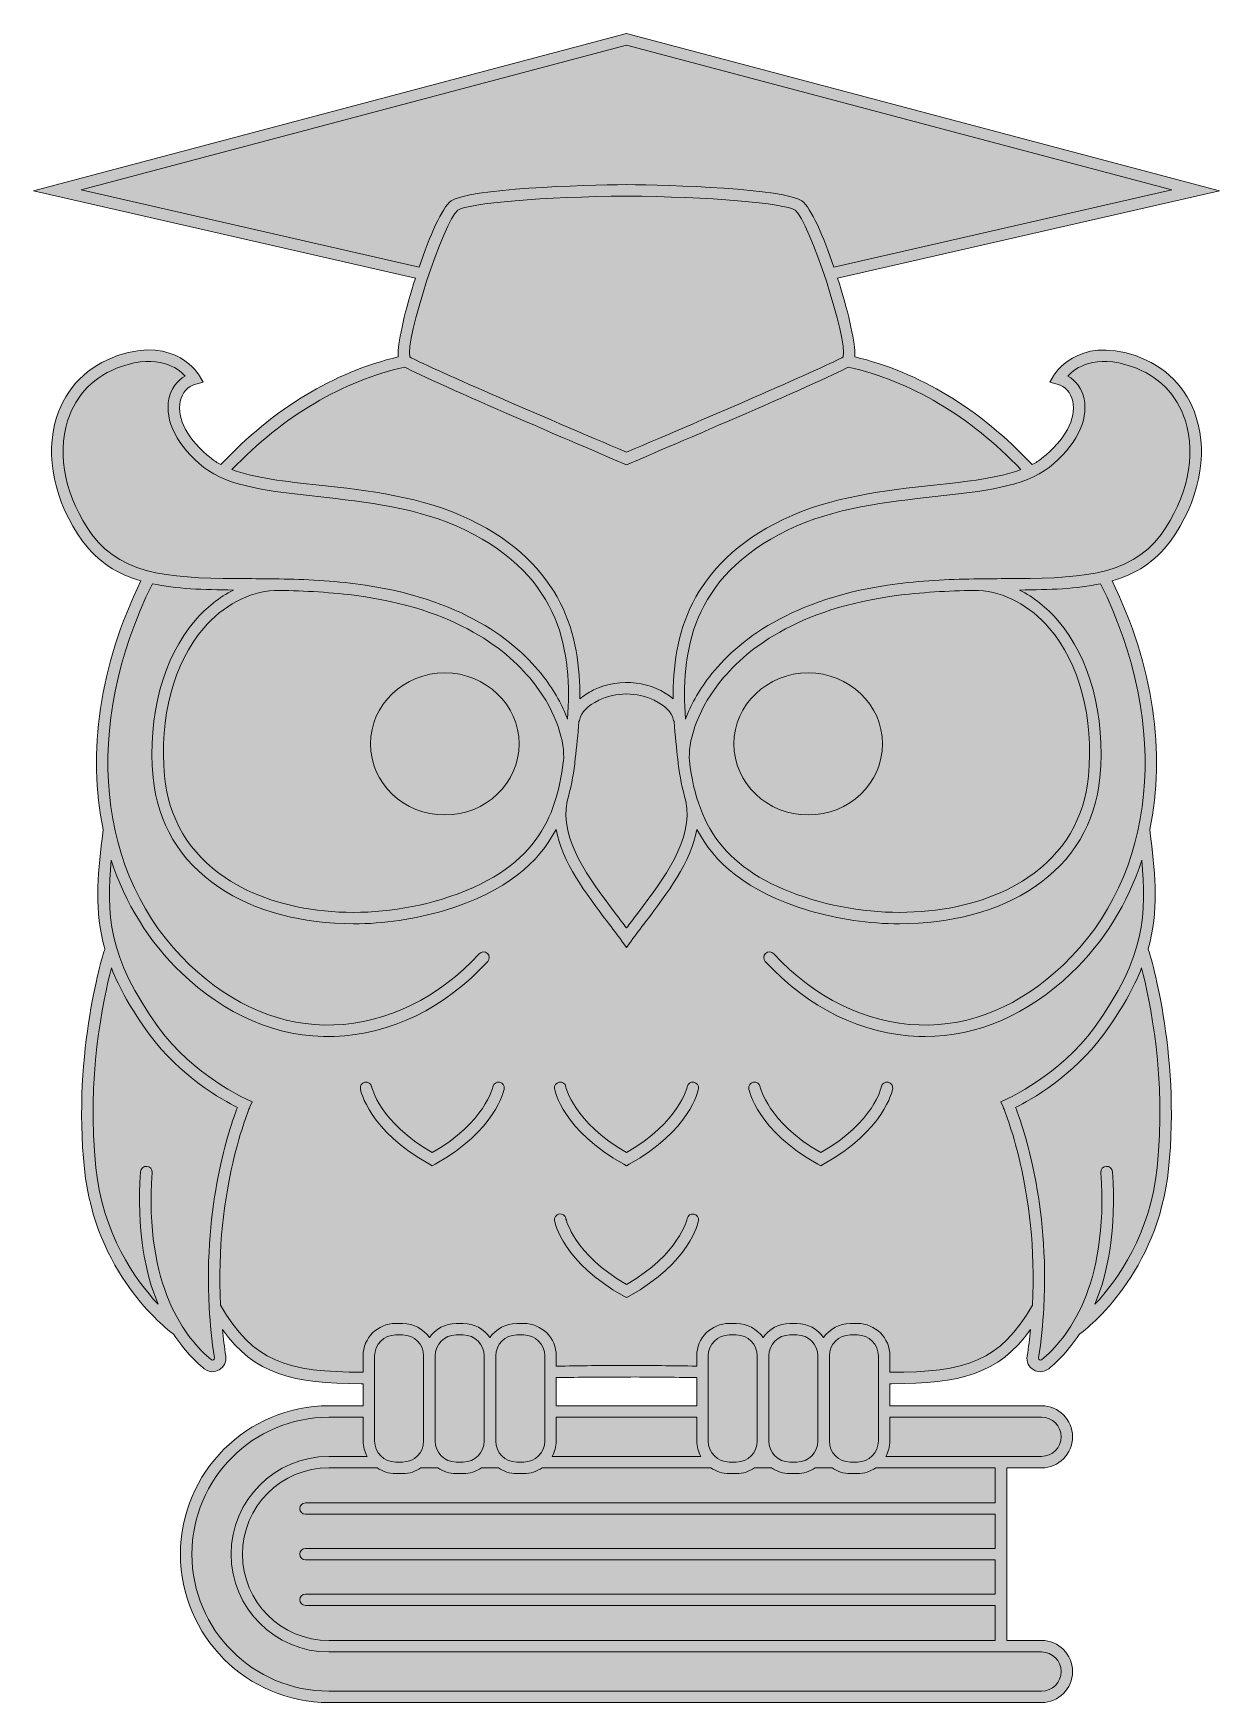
# Model space of a CAD drawing. Header units: inches. Extents: x 0.85 to 3.43, y -1.82 to 1.81.
import ezdxf

# ---------------------------------------------------------------- set-up
doc = ezdxf.new("R2010")
doc.units = ezdxf.units.IN
doc.header["$MEASUREMENT"] = 0
doc.layers.add('Design', color=7, linetype='Continuous', lineweight=0)

msp = doc.modelspace()

# ---------------------------------------------------------------- hatches: boundary and pattern name
at = {"layer": 'Design', "true_color": 0xf8e0c5, "transparency": 33554687}
h = msp.add_hatch(color=254, dxfattribs=at)
h.dxf.hatch_style = 2
edge = h.paths.add_edge_path()
edge.add_spline(control_points=[(1.9916, -1.1751), (1.9916, -1.1751), (1.9916, -1.1141), (1.9916, -1.1141), (2.0433, -1.1131), (2.0933, -1.1126), (2.1443, -1.1127), (2.1952, -1.1125), (2.2453, -1.113), (2.297, -1.1141), (2.297, -1.1141), (2.297, -1.1751), (2.297, -1.1751), (2.297, -1.1751), (1.9916, -1.1751), (1.9916, -1.1751)], knot_values=[0, 0, 0, 0, 1, 1, 1, 2, 2, 2, 3, 3, 3, 4, 4, 4, 5, 5, 5, 5], degree=3, periodic=0)
edge = h.paths.add_edge_path()
edge.add_spline(control_points=[(3.3267, 0.7045), (3.3884, 0.7895), (3.4095, 0.8901), (3.3831, 0.9736), (3.3629, 1.0378), (3.3158, 1.0855), (3.2506, 1.1078), (3.1236, 1.1514), (3.0733, 1.065), (3.0728, 1.0641), (3.0728, 1.0641), (3.0648, 1.0498), (3.0648, 1.0498), (3.0648, 1.0498), (3.0806, 1.0459), (3.0806, 1.0459), (3.0978, 1.0416), (3.1105, 1.0276), (3.1146, 1.0086), (3.1227, 0.9706), (3.0976, 0.9242), (3.0474, 0.8846), (3.0411, 0.8795), (3.034, 0.875), (3.0263, 0.8709), (2.9126, 0.992), (2.7795, 1.0726), (2.6405, 1.105), (2.6407, 1.1077), (2.6408, 1.1103), (2.6408, 1.1127), (2.6407, 1.1421), (2.6246, 1.2095), (2.6033, 1.2761), (2.6033, 1.2761), (3.4338, 1.4662), (3.4338, 1.4662), (3.4338, 1.4662), (2.1443, 1.8084), (2.1443, 1.8084), (2.1443, 1.8084), (0.8548, 1.4662), (0.8548, 1.4662), (0.8548, 1.4662), (1.6853, 1.2761), (1.6853, 1.2761), (1.664, 1.2095), (1.6479, 1.1421), (1.6478, 1.1127), (1.6478, 1.1103), (1.6479, 1.1077), (1.6481, 1.105), (1.5091, 1.0726), (1.376, 0.992), (1.2623, 0.8709), (1.2546, 0.875), (1.2475, 0.8795), (1.2412, 0.8846), (1.191, 0.9242), (1.1659, 0.9706), (1.174, 1.0086), (1.1781, 1.0276), (1.1908, 1.0416), (1.2079, 1.0459), (1.2079, 1.0459), (1.2238, 1.0498), (1.2238, 1.0498), (1.2238, 1.0498), (1.2158, 1.0641), (1.2158, 1.0641), (1.2153, 1.065), (1.1651, 1.1515), (1.038, 1.1078), (0.9728, 1.0854), (0.9257, 1.0378), (0.9054, 0.9736), (0.8791, 0.8901), (0.9002, 0.7895), (0.9619, 0.7045), (0.9952, 0.6587), (1.038, 0.6329), (1.0886, 0.6181), (0.9983, 0.4333), (0.9718, 0.2436), (1.0065, 0.0777), (1.0064, 0.0774), (1.0062, 0.0772), (1.0062, 0.0768), (1.0062, 0.0768), (1.004, 0.0576), (1.004, 0.0576), (0.9947, -0.0254), (0.9865, -0.0979), (1.0102, -0.1817), (1.0084, -0.1873), (0.9389, -0.4036), (0.9658, -0.6603), (0.9895, -0.8864), (1.1381, -1.0038), (1.1602, -1.0201), (1.1826, -1.0545), (1.2066, -1.0785), (1.2263, -1.0946), (1.2468, -1.1112), (1.2773, -1.0938), (1.2732, -1.0674), (1.2702, -1.0477), (1.2677, -1.0283), (1.2658, -1.0093), (1.3364, -1.1077), (1.4195, -1.1273), (1.5673, -1.1273), (1.5687, -1.1273), (1.5702, -1.1273), (1.5716, -1.1273), (1.5716, -1.1273), (1.5716, -1.1751), (1.5716, -1.1751), (1.5716, -1.1751), (1.4971, -1.1751), (1.4971, -1.1751), (1.3192, -1.1751), (1.1744, -1.3199), (1.1744, -1.4979), (1.1744, -1.6758), (1.3192, -1.8205), (1.4971, -1.8205), (1.4971, -1.8205), (3.0467, -1.8205), (3.0467, -1.8205), (3.0839, -1.8205), (3.1142, -1.7903), (3.1142, -1.753), (3.1142, -1.7158), (3.0839, -1.6855), (3.0467, -1.6855), (3.0467, -1.6855), (2.9711, -1.6855), (2.9711, -1.6855), (2.9711, -1.6855), (2.9711, -1.3102), (2.9711, -1.3102), (2.9711, -1.3102), (3.0467, -1.3102), (3.0467, -1.3102), (3.0839, -1.3102), (3.1142, -1.2799), (3.1142, -1.2427), (3.1142, -1.2054), (3.0839, -1.1751), (3.0467, -1.1751), (3.0467, -1.1751), (2.717, -1.1751), (2.717, -1.1751), (2.717, -1.1751), (2.717, -1.1273), (2.717, -1.1273), (2.7184, -1.1273), (2.7199, -1.1273), (2.7212, -1.1273), (2.869, -1.1273), (2.9521, -1.1077), (3.0228, -1.0093), (3.0209, -1.0283), (3.0184, -1.0477), (3.0154, -1.0674), (3.0135, -1.0795), (3.0191, -1.0911), (3.0297, -1.0972), (3.0342, -1.0998), (3.0392, -1.1011), (3.0441, -1.1011), (3.0506, -1.1011), (3.057, -1.0989), (3.0623, -1.0946), (3.082, -1.0785), (3.1059, -1.0545), (3.1284, -1.0202), (3.1504, -1.0039), (3.2991, -0.8865), (3.3228, -0.6603), (3.3497, -0.4035), (3.2802, -0.1871), (3.2784, -0.1816), (3.3021, -0.0979), (3.2939, -0.0254), (3.2846, 0.0576), (3.2846, 0.0576), (3.2824, 0.0768), (3.2824, 0.0768), (3.2824, 0.0771), (3.2822, 0.0774), (3.2821, 0.0777), (3.3168, 0.2436), (3.2903, 0.4332), (3.2, 0.6181), (3.2506, 0.6329), (3.2934, 0.6587), (3.3267, 0.7045)], knot_values=[0, 0, 0, 0, 1, 1, 1, 2, 2, 2, 3, 3, 3, 4, 4, 4, 5, 5, 5, 6, 6, 6, 7, 7, 7, 8, 8, 8, 9, 9, 9, 10, 10, 10, 11, 11, 11, 12, 12, 12, 13, 13, 13, 14, 14, 14, 15, 15, 15, 16, 16, 16, 17, 17, 17, 18, 18, 18, 19, 19, 19, 20, 20, 20, 21, 21, 21, 22, 22, 22, 23, 23, 23, 24, 24, 24, 25, 25, 25, 26, 26, 26, 27, 27, 27, 28, 28, 28, 29, 29, 29, 30, 30, 30, 31, 31, 31, 32, 32, 32, 33, 33, 33, 34, 34, 34, 35, 35, 35, 36, 36, 36, 37, 37, 37, 38, 38, 38, 39, 39, 39, 40, 40, 40, 41, 41, 41, 42, 42, 42, 43, 43, 43, 44, 44, 44, 45, 45, 45, 46, 46, 46, 47, 47, 47, 48, 48, 48, 49, 49, 49, 50, 50, 50, 51, 51, 51, 52, 52, 52, 53, 53, 53, 54, 54, 54, 55, 55, 55, 56, 56, 56, 57, 57, 57, 58, 58, 58, 59, 59, 59, 60, 60, 60, 61, 61, 61, 62, 62, 62, 63, 63, 63, 64, 64, 64, 65, 65, 65, 66, 66, 66, 66], degree=3, periodic=0)
at = {"layer": 'Design', "true_color": 0x333333, "transparency": 33554687}
h = msp.add_hatch(color=250, dxfattribs=at)
h.dxf.hatch_style = 2
edge = h.paths.add_edge_path()
edge.add_spline(control_points=[(2.4348, -0.4816), (2.4349, -0.4823), (2.4514, -0.5589), (2.5666, -0.6248), (2.6827, -0.5584), (2.6982, -0.4824), (2.6984, -0.4816), (2.6997, -0.4748), (2.7062, -0.4704), (2.713, -0.4717), (2.7198, -0.4729), (2.7242, -0.4795), (2.723, -0.4863), (2.7222, -0.4899), (2.7044, -0.5773), (2.5726, -0.6501), (2.5726, -0.6501), (2.5666, -0.6534), (2.5666, -0.6534), (2.5666, -0.6534), (2.5605, -0.6501), (2.5605, -0.6501), (2.4287, -0.5773), (2.4109, -0.4899), (2.4102, -0.4863), (2.4089, -0.4795), (2.4134, -0.4729), (2.4202, -0.4717), (2.4269, -0.4704), (2.4335, -0.4748), (2.4348, -0.4816)], knot_values=[0, 0, 0, 0, 1, 1, 1, 2, 2, 2, 3, 3, 3, 4, 4, 4, 5, 5, 5, 6, 6, 6, 7, 7, 7, 8, 8, 8, 9, 9, 9, 10, 10, 10, 10], degree=3, periodic=0)
edge = h.paths.add_edge_path()
edge.add_spline(control_points=[(1.8784, -0.4863), (1.8777, -0.4899), (1.8599, -0.5773), (1.7281, -0.6501), (1.7281, -0.6501), (1.722, -0.6534), (1.722, -0.6534), (1.722, -0.6534), (1.716, -0.6501), (1.716, -0.6501), (1.5842, -0.5773), (1.5663, -0.4899), (1.5657, -0.4863), (1.5644, -0.4795), (1.5688, -0.4729), (1.5756, -0.4717), (1.5825, -0.4704), (1.5889, -0.4748), (1.5902, -0.4816), (1.5904, -0.4823), (1.6069, -0.5589), (1.722, -0.6248), (1.8372, -0.5589), (1.8537, -0.4823), (1.8539, -0.4816), (1.8552, -0.4748), (1.8618, -0.4705), (1.8685, -0.4717), (1.8753, -0.473), (1.8797, -0.4795), (1.8784, -0.4863)], knot_values=[0, 0, 0, 0, 1, 1, 1, 2, 2, 2, 3, 3, 3, 4, 4, 4, 5, 5, 5, 6, 6, 6, 7, 7, 7, 8, 8, 8, 9, 9, 9, 10, 10, 10, 10], degree=3, periodic=0)
edge = h.paths.add_edge_path()
edge.add_spline(control_points=[(2.3007, -0.7728), (2.3, -0.7765), (2.2822, -0.8639), (2.1503, -0.9367), (2.1503, -0.9367), (2.1443, -0.94), (2.1443, -0.94), (2.1443, -0.94), (2.1383, -0.9367), (2.1383, -0.9367), (2.0064, -0.8639), (1.9886, -0.7765), (1.9879, -0.7728), (1.9866, -0.7661), (1.9911, -0.7595), (1.9979, -0.7582), (2.0047, -0.757), (2.0112, -0.7614), (2.0125, -0.7681), (2.0127, -0.7694), (2.0295, -0.8458), (2.1443, -0.9114), (2.2595, -0.8455), (2.276, -0.7689), (2.2761, -0.7681), (2.2775, -0.7614), (2.2841, -0.7571), (2.2908, -0.7583), (2.2975, -0.7596), (2.302, -0.7661), (2.3007, -0.7728)], knot_values=[0, 0, 0, 0, 1, 1, 1, 2, 2, 2, 3, 3, 3, 4, 4, 4, 5, 5, 5, 6, 6, 6, 7, 7, 7, 8, 8, 8, 9, 9, 9, 10, 10, 10, 10], degree=3, periodic=0)
edge = h.paths.add_edge_path()
edge.add_spline(control_points=[(2.3007, -0.4863), (2.3, -0.4899), (2.2822, -0.5773), (2.1503, -0.6501), (2.1503, -0.6501), (2.1443, -0.6534), (2.1443, -0.6534), (2.1443, -0.6534), (2.1383, -0.6501), (2.1383, -0.6501), (2.0064, -0.5773), (1.9886, -0.4899), (1.9879, -0.4863), (1.9866, -0.4795), (1.9911, -0.4729), (1.9979, -0.4717), (2.0047, -0.4704), (2.0112, -0.4748), (2.0125, -0.4816), (2.0126, -0.4823), (2.0291, -0.5589), (2.1443, -0.6248), (2.2595, -0.5589), (2.276, -0.4823), (2.2761, -0.4816), (2.2775, -0.4748), (2.2841, -0.4705), (2.2908, -0.4717), (2.2975, -0.473), (2.302, -0.4795), (2.3007, -0.4863)], knot_values=[0, 0, 0, 0, 1, 1, 1, 2, 2, 2, 3, 3, 3, 4, 4, 4, 5, 5, 5, 6, 6, 6, 7, 7, 7, 8, 8, 8, 9, 9, 9, 10, 10, 10, 10], degree=3, periodic=0)
edge = h.paths.add_edge_path()
edge.add_spline(control_points=[(2.3779, 0.2637), (2.3779, 0.349), (2.4502, 0.4181), (2.5394, 0.4181), (2.6286, 0.4181), (2.7009, 0.349), (2.7009, 0.2637), (2.7009, 0.1784), (2.6286, 0.1092), (2.5394, 0.1092), (2.4502, 0.1092), (2.3779, 0.1784), (2.3779, 0.2637)], knot_values=[0, 0, 0, 0, 1, 1, 1, 2, 2, 2, 3, 3, 3, 4, 4, 4, 4], degree=3, periodic=0)
edge = h.paths.add_edge_path()
edge.add_spline(control_points=[(1.9107, 0.2637), (1.9107, 0.1784), (1.8384, 0.1092), (1.7492, 0.1092), (1.66, 0.1092), (1.5877, 0.1784), (1.5877, 0.2637), (1.5877, 0.349), (1.66, 0.4181), (1.7492, 0.4181), (1.8384, 0.4181), (1.9107, 0.349), (1.9107, 0.2637)], knot_values=[0, 0, 0, 0, 1, 1, 1, 2, 2, 2, 3, 3, 3, 4, 4, 4, 4], degree=3, periodic=0)
edge = h.paths.add_edge_path()
edge.add_spline(control_points=[(2.9665, 0.623), (2.9482, 0.6229), (2.9096, 0.6225), (2.9096, 0.6225), (2.8543, 0.6217), (2.7947, 0.6194), (2.7333, 0.6116), (2.5017, 0.5822), (2.3831, 0.4854), (2.3244, 0.4094), (2.3, 0.3777), (2.2832, 0.3464), (2.2724, 0.3177), (2.2628, 0.4602), (2.2822, 0.6254), (2.496, 0.7291), (2.5952, 0.7773), (2.7121, 0.7901), (2.8152, 0.8014), (2.9194, 0.8128), (3.0093, 0.8226), (3.0629, 0.8649), (3.1208, 0.9106), (3.1492, 0.9663), (3.139, 1.0139), (3.1342, 1.036), (3.1215, 1.0536), (3.1036, 1.0635), (3.1206, 1.0816), (3.1628, 1.1115), (3.2425, 1.0842), (3.3008, 1.0642), (3.3412, 1.0233), (3.3593, 0.9661), (3.3833, 0.8901), (3.3635, 0.7978), (3.3064, 0.7192), (3.2376, 0.6245), (3.118, 0.6238), (2.9665, 0.623)], knot_values=[0, 0, 0, 0, 1, 1, 1, 2, 2, 2, 3, 3, 3, 4, 4, 4, 5, 5, 5, 6, 6, 6, 7, 7, 7, 8, 8, 8, 9, 9, 9, 10, 10, 10, 11, 11, 11, 12, 12, 12, 13, 13, 13, 13], degree=3, periodic=0)
edge = h.paths.add_edge_path()
edge.add_spline(control_points=[(2.3442, 0.3941), (2.4, 0.4664), (2.5133, 0.5585), (2.7364, 0.5868), (2.7965, 0.5944), (2.8551, 0.5967), (2.9096, 0.5975), (2.9666, 0.5938), (3.0212, 0.5646), (3.0634, 0.5154), (3.1292, 0.4386), (3.1603, 0.3211), (3.1486, 0.1932), (3.1402, 0.1016), (3.0946, 0.0254), (3.0167, -0.0271), (2.899, -0.1064), (2.7146, -0.1249), (2.5471, -0.0743), (2.3692, -0.0205), (2.298, 0.076), (2.2813, 0.2269), (2.2777, 0.2656), (2.2955, 0.3311), (2.3442, 0.3941)], knot_values=[0, 0, 0, 0, 1, 1, 1, 2, 2, 2, 3, 3, 3, 4, 4, 4, 5, 5, 5, 6, 6, 6, 7, 7, 7, 8, 8, 8, 8], degree=3, periodic=0)
edge = h.paths.add_edge_path()
edge.add_spline(control_points=[(3.0941, -0.2166), (3.0004, -0.3058), (2.8925, -0.351), (2.7806, -0.3473), (2.6649, -0.3434), (2.5526, -0.2885), (2.4645, -0.1925), (2.4598, -0.1874), (2.4519, -0.1871), (2.4468, -0.1917), (2.4417, -0.1964), (2.4414, -0.2043), (2.446, -0.2094), (2.5388, -0.3103), (2.6573, -0.3682), (2.7798, -0.3723), (2.7844, -0.3724), (2.7889, -0.3725), (2.7934, -0.3725), (2.9069, -0.3725), (3.0165, -0.3251), (3.1113, -0.2347), (3.1831, -0.1664), (3.2342, -0.0825), (3.2645, 0.0109), (3.2756, -0.1017), (3.2723, -0.2009), (3.1618, -0.3527), (3.0864, -0.4562), (2.9705, -0.5086), (2.9693, -0.5092), (2.9693, -0.5092), (2.958, -0.5142), (2.958, -0.5142), (2.958, -0.5142), (2.963, -0.5256), (2.963, -0.5256), (2.9639, -0.5276), (3.0402, -0.7051), (3.0269, -0.9567), (2.9566, -1.0788), (2.8828, -1.1026), (2.717, -1.1022), (2.717, -1.1022), (2.717, -1.0669), (2.717, -1.0669), (2.717, -1.0279), (2.6853, -0.9963), (2.6463, -0.9963), (2.6463, -0.9963), (2.631, -0.9963), (2.631, -0.9963), (2.6069, -0.9963), (2.5856, -1.0084), (2.5728, -1.0269), (2.5601, -1.0084), (2.5388, -0.9963), (2.5147, -0.9963), (2.5147, -0.9963), (2.4993, -0.9963), (2.4993, -0.9963), (2.4752, -0.9963), (2.4539, -1.0084), (2.4412, -1.0269), (2.4284, -1.0084), (2.4071, -0.9963), (2.383, -0.9963), (2.383, -0.9963), (2.3677, -0.9963), (2.3677, -0.9963), (2.3287, -0.9963), (2.297, -1.0279), (2.297, -1.0669), (2.297, -1.0669), (2.297, -1.0891), (2.297, -1.0891), (2.2453, -1.088), (2.1952, -1.0876), (2.1443, -1.0877), (2.0936, -1.0875), (2.0433, -1.0881), (1.9916, -1.0891), (1.9916, -1.0891), (1.9916, -1.0669), (1.9916, -1.0669), (1.9916, -1.0279), (1.9599, -0.9963), (1.9209, -0.9963), (1.9209, -0.9963), (1.9056, -0.9963), (1.9056, -0.9963), (1.8815, -0.9963), (1.8602, -1.0084), (1.8474, -1.0269), (1.8347, -1.0084), (1.8134, -0.9963), (1.7893, -0.9963), (1.7893, -0.9963), (1.7739, -0.9963), (1.7739, -0.9963), (1.7498, -0.9963), (1.7285, -1.0084), (1.7158, -1.0269), (1.703, -1.0084), (1.6817, -0.9963), (1.6576, -0.9963), (1.6576, -0.9963), (1.6423, -0.9963), (1.6423, -0.9963), (1.6033, -0.9963), (1.5716, -1.0279), (1.5716, -1.0669), (1.5716, -1.0669), (1.5716, -1.1022), (1.5716, -1.1022), (1.4058, -1.1024), (1.332, -1.0788), (1.2617, -0.9567), (1.2484, -0.7051), (1.3247, -0.5276), (1.3256, -0.5256), (1.3256, -0.5256), (1.3306, -0.5142), (1.3306, -0.5142), (1.3306, -0.5142), (1.3193, -0.5092), (1.3193, -0.5092), (1.3181, -0.5086), (1.2022, -0.4562), (1.1268, -0.3527), (1.0163, -0.2009), (1.013, -0.1017), (1.0241, 0.011), (1.0544, -0.0825), (1.1055, -0.1664), (1.1773, -0.2347), (1.2689, -0.3221), (1.3823, -0.3764), (1.5088, -0.3723), (1.6313, -0.3682), (1.7498, -0.3104), (1.8426, -0.2094), (1.8472, -0.2043), (1.8469, -0.1964), (1.8418, -0.1917), (1.8367, -0.187), (1.8288, -0.1874), (1.8242, -0.1925), (1.736, -0.2885), (1.6237, -0.3434), (1.508, -0.3473), (1.3964, -0.351), (1.2882, -0.3058), (1.1945, -0.2166), (0.9912, -0.0229), (0.9598, 0.3014), (1.1134, 0.6119), (1.1652, 0.6007), (1.2244, 0.5988), (1.2898, 0.5982), (1.2591, 0.5827), (1.2307, 0.5602), (1.2062, 0.5317), (1.136, 0.4497), (1.1028, 0.3255), (1.1151, 0.1909), (1.1242, 0.0916), (1.1736, 0.009), (1.2579, -0.0478), (1.3356, -0.1002), (1.4404, -0.1274), (1.5509, -0.1274), (1.6163, -0.1274), (1.6838, -0.1178), (1.7488, -0.0982), (1.8843, -0.0572), (1.9538, 0.006), (1.9911, 0.0779), (2.0043, 0.0067), (2.0558, -0.0612), (2.1027, -0.1229), (2.1135, -0.1371), (2.1241, -0.1511), (2.1342, -0.1649), (2.1342, -0.1649), (2.1443, -0.1789), (2.1443, -0.1789), (2.1443, -0.1789), (2.1544, -0.1649), (2.1544, -0.1649), (2.1645, -0.1511), (2.1751, -0.1371), (2.1859, -0.1229), (2.2328, -0.0612), (2.2843, 0.0067), (2.2975, 0.0779), (2.3348, 0.006), (2.4043, -0.0572), (2.5398, -0.0982), (2.6048, -0.1178), (2.6722, -0.1274), (2.7377, -0.1274), (2.8482, -0.1274), (2.953, -0.1002), (3.0307, -0.0478), (3.115, 0.009), (3.1644, 0.0916), (3.1735, 0.1909), (3.1858, 0.3255), (3.1526, 0.4497), (3.0824, 0.5317), (3.0579, 0.5602), (3.0295, 0.5827), (2.9988, 0.5982), (3.0642, 0.5988), (3.1234, 0.6007), (3.1752, 0.6119), (3.3288, 0.3014), (3.2974, -0.0229), (3.0941, -0.2166)], knot_values=[0, 0, 0, 0, 1, 1, 1, 2, 2, 2, 3, 3, 3, 4, 4, 4, 5, 5, 5, 6, 6, 6, 7, 7, 7, 8, 8, 8, 9, 9, 9, 10, 10, 10, 11, 11, 11, 12, 12, 12, 13, 13, 13, 14, 14, 14, 15, 15, 15, 16, 16, 16, 17, 17, 17, 18, 18, 18, 19, 19, 19, 20, 20, 20, 21, 21, 21, 22, 22, 22, 23, 23, 23, 24, 24, 24, 25, 25, 25, 26, 26, 26, 27, 27, 27, 28, 28, 28, 29, 29, 29, 30, 30, 30, 31, 31, 31, 32, 32, 32, 33, 33, 33, 34, 34, 34, 35, 35, 35, 36, 36, 36, 37, 37, 37, 38, 38, 38, 39, 39, 39, 40, 40, 40, 41, 41, 41, 42, 42, 42, 43, 43, 43, 44, 44, 44, 45, 45, 45, 46, 46, 46, 47, 47, 47, 48, 48, 48, 49, 49, 49, 50, 50, 50, 51, 51, 51, 52, 52, 52, 53, 53, 53, 54, 54, 54, 55, 55, 55, 56, 56, 56, 57, 57, 57, 58, 58, 58, 59, 59, 59, 60, 60, 60, 61, 61, 61, 62, 62, 62, 63, 63, 63, 64, 64, 64, 65, 65, 65, 66, 66, 66, 67, 67, 67, 68, 68, 68, 69, 69, 69, 70, 70, 70, 71, 71, 71, 72, 72, 72, 73, 73, 73, 73], degree=3, periodic=0)
edge = h.paths.add_edge_path()
edge.add_spline(control_points=[(3.2979, -0.6577), (3.2828, -0.8019), (3.2126, -0.9009), (3.1628, -0.9545), (3.1909, -0.8864), (3.2095, -0.793), (3.2007, -0.6663), (3.2002, -0.6594), (3.1946, -0.6543), (3.1873, -0.6547), (3.1804, -0.6552), (3.1752, -0.6611), (3.1757, -0.668), (3.193, -0.9171), (3.1022, -1.03), (3.0465, -1.0752), (3.0448, -1.0765), (3.0432, -1.0761), (3.0421, -1.0755), (3.0412, -1.075), (3.0397, -1.0737), (3.0401, -1.0713), (3.0459, -1.0337), (3.0496, -0.9973), (3.0516, -0.9622), (3.0516, -0.9618), (3.0516, -0.9615), (3.0516, -0.9611), (3.064, -0.7379), (3.0071, -0.5705), (2.9904, -0.5268), (3.0221, -0.5108), (3.1156, -0.4586), (3.182, -0.3674), (3.2209, -0.314), (3.247, -0.2668), (3.2642, -0.2233), (3.2824, -0.2934), (3.3183, -0.4637), (3.2979, -0.6577)], knot_values=[0, 0, 0, 0, 1, 1, 1, 2, 2, 2, 3, 3, 3, 4, 4, 4, 5, 5, 5, 6, 6, 6, 7, 7, 7, 8, 8, 8, 9, 9, 9, 10, 10, 10, 11, 11, 11, 12, 12, 12, 13, 13, 13, 13], degree=3, periodic=0)
edge = h.paths.add_edge_path()
edge.add_spline(control_points=[(3.0467, -1.2001), (3.0701, -1.2001), (3.0892, -1.2192), (3.0892, -1.2427), (3.0892, -1.2661), (3.0701, -1.2852), (3.0467, -1.2852), (3.0467, -1.2852), (2.7083, -1.2852), (2.7083, -1.2852), (2.7137, -1.2752), (2.717, -1.264), (2.717, -1.2519), (2.717, -1.2519), (2.717, -1.2001), (2.717, -1.2001), (2.717, -1.2001), (3.0467, -1.2001), (3.0467, -1.2001)], knot_values=[0, 0, 0, 0, 1, 1, 1, 2, 2, 2, 3, 3, 3, 4, 4, 4, 5, 5, 5, 6, 6, 6, 6], degree=3, periodic=0)
edge = h.paths.add_edge_path()
edge.add_spline(control_points=[(2.5853, -1.2519), (2.5853, -1.2519), (2.5853, -1.0669), (2.5853, -1.0669), (2.5853, -1.0417), (2.6058, -1.0213), (2.631, -1.0213), (2.631, -1.0213), (2.6463, -1.0213), (2.6463, -1.0213), (2.6715, -1.0213), (2.692, -1.0417), (2.692, -1.0669), (2.692, -1.0669), (2.692, -1.2519), (2.692, -1.2519), (2.692, -1.2771), (2.6715, -1.2976), (2.6463, -1.2976), (2.6463, -1.2976), (2.631, -1.2976), (2.631, -1.2976), (2.6058, -1.2976), (2.5853, -1.2771), (2.5853, -1.2519)], knot_values=[0, 0, 0, 0, 1, 1, 1, 2, 2, 2, 3, 3, 3, 4, 4, 4, 5, 5, 5, 6, 6, 6, 7, 7, 7, 8, 8, 8, 8], degree=3, periodic=0)
edge = h.paths.add_edge_path()
edge.add_spline(control_points=[(2.4537, -1.2519), (2.4537, -1.2519), (2.4537, -1.0669), (2.4537, -1.0669), (2.4537, -1.0417), (2.4742, -1.0213), (2.4993, -1.0213), (2.4993, -1.0213), (2.5147, -1.0213), (2.5147, -1.0213), (2.5399, -1.0213), (2.5603, -1.0417), (2.5603, -1.0669), (2.5603, -1.0669), (2.5603, -1.2519), (2.5603, -1.2519), (2.5603, -1.2771), (2.5399, -1.2976), (2.5147, -1.2976), (2.5147, -1.2976), (2.4993, -1.2976), (2.4993, -1.2976), (2.4742, -1.2976), (2.4537, -1.2771), (2.4537, -1.2519)], knot_values=[0, 0, 0, 0, 1, 1, 1, 2, 2, 2, 3, 3, 3, 4, 4, 4, 5, 5, 5, 6, 6, 6, 7, 7, 7, 8, 8, 8, 8], degree=3, periodic=0)
edge = h.paths.add_edge_path()
edge.add_spline(control_points=[(2.322, -1.2519), (2.322, -1.2519), (2.322, -1.0669), (2.322, -1.0669), (2.322, -1.0417), (2.3425, -1.0213), (2.3677, -1.0213), (2.3677, -1.0213), (2.383, -1.0213), (2.383, -1.0213), (2.4082, -1.0213), (2.4287, -1.0417), (2.4287, -1.0669), (2.4287, -1.0669), (2.4287, -1.2519), (2.4287, -1.2519), (2.4287, -1.2771), (2.4082, -1.2976), (2.383, -1.2976), (2.383, -1.2976), (2.3677, -1.2976), (2.3677, -1.2976), (2.3425, -1.2976), (2.322, -1.2771), (2.322, -1.2519)], knot_values=[0, 0, 0, 0, 1, 1, 1, 2, 2, 2, 3, 3, 3, 4, 4, 4, 5, 5, 5, 6, 6, 6, 7, 7, 7, 8, 8, 8, 8], degree=3, periodic=0)
edge = h.paths.add_edge_path()
edge.add_spline(control_points=[(1.9916, -1.1751), (1.9916, -1.1751), (1.9916, -1.1141), (1.9916, -1.1141), (2.0433, -1.1131), (2.0933, -1.1126), (2.1443, -1.1127), (2.1952, -1.1125), (2.2453, -1.113), (2.297, -1.1141), (2.297, -1.1141), (2.297, -1.1751), (2.297, -1.1751), (2.297, -1.1751), (1.9916, -1.1751), (1.9916, -1.1751)], knot_values=[0, 0, 0, 0, 1, 1, 1, 2, 2, 2, 3, 3, 3, 4, 4, 4, 5, 5, 5, 5], degree=3, periodic=0)
edge = h.paths.add_edge_path()
edge.add_spline(control_points=[(2.297, -1.2001), (2.297, -1.2001), (2.297, -1.2519), (2.297, -1.2519), (2.297, -1.264), (2.3003, -1.2752), (2.3057, -1.2852), (2.3057, -1.2852), (1.9829, -1.2852), (1.9829, -1.2852), (1.9882, -1.2752), (1.9916, -1.264), (1.9916, -1.2519), (1.9916, -1.2519), (1.9916, -1.2001), (1.9916, -1.2001), (1.9916, -1.2001), (2.297, -1.2001), (2.297, -1.2001)], knot_values=[0, 0, 0, 0, 1, 1, 1, 2, 2, 2, 3, 3, 3, 4, 4, 4, 5, 5, 5, 6, 6, 6, 6], degree=3, periodic=0)
edge = h.paths.add_edge_path()
edge.add_spline(control_points=[(1.8599, -1.2519), (1.8599, -1.2519), (1.8599, -1.0669), (1.8599, -1.0669), (1.8599, -1.0417), (1.8804, -1.0213), (1.9056, -1.0213), (1.9056, -1.0213), (1.9209, -1.0213), (1.9209, -1.0213), (1.9461, -1.0213), (1.9666, -1.0417), (1.9666, -1.0669), (1.9666, -1.0669), (1.9666, -1.2519), (1.9666, -1.2519), (1.9666, -1.2771), (1.9461, -1.2976), (1.9209, -1.2976), (1.9209, -1.2976), (1.9056, -1.2976), (1.9056, -1.2976), (1.8804, -1.2976), (1.8599, -1.2771), (1.8599, -1.2519)], knot_values=[0, 0, 0, 0, 1, 1, 1, 2, 2, 2, 3, 3, 3, 4, 4, 4, 5, 5, 5, 6, 6, 6, 7, 7, 7, 8, 8, 8, 8], degree=3, periodic=0)
edge = h.paths.add_edge_path()
edge.add_spline(control_points=[(1.7283, -1.2519), (1.7283, -1.2519), (1.7283, -1.0669), (1.7283, -1.0669), (1.7283, -1.0417), (1.7487, -1.0213), (1.7739, -1.0213), (1.7739, -1.0213), (1.7893, -1.0213), (1.7893, -1.0213), (1.8144, -1.0213), (1.8349, -1.0417), (1.8349, -1.0669), (1.8349, -1.0669), (1.8349, -1.2519), (1.8349, -1.2519), (1.8349, -1.2771), (1.8144, -1.2976), (1.7893, -1.2976), (1.7893, -1.2976), (1.7739, -1.2976), (1.7739, -1.2976), (1.7487, -1.2976), (1.7283, -1.2771), (1.7283, -1.2519)], knot_values=[0, 0, 0, 0, 1, 1, 1, 2, 2, 2, 3, 3, 3, 4, 4, 4, 5, 5, 5, 6, 6, 6, 7, 7, 7, 8, 8, 8, 8], degree=3, periodic=0)
edge = h.paths.add_edge_path()
edge.add_spline(control_points=[(1.5966, -1.2519), (1.5966, -1.2519), (1.5966, -1.0669), (1.5966, -1.0669), (1.5966, -1.0417), (1.6171, -1.0213), (1.6423, -1.0213), (1.6423, -1.0213), (1.6576, -1.0213), (1.6576, -1.0213), (1.6828, -1.0213), (1.7033, -1.0417), (1.7033, -1.0669), (1.7033, -1.0669), (1.7033, -1.2519), (1.7033, -1.2519), (1.7033, -1.2771), (1.6828, -1.2976), (1.6576, -1.2976), (1.6576, -1.2976), (1.6423, -1.2976), (1.6423, -1.2976), (1.6171, -1.2976), (1.5966, -1.2771), (1.5966, -1.2519)], knot_values=[0, 0, 0, 0, 1, 1, 1, 2, 2, 2, 3, 3, 3, 4, 4, 4, 5, 5, 5, 6, 6, 6, 7, 7, 7, 8, 8, 8, 8], degree=3, periodic=0)
edge = h.paths.add_edge_path()
edge.add_spline(control_points=[(1.6024, -1.3102), (1.6138, -1.318), (1.6275, -1.3226), (1.6423, -1.3226), (1.6423, -1.3226), (1.6576, -1.3226), (1.6576, -1.3226), (1.6724, -1.3226), (1.6861, -1.318), (1.6974, -1.3102), (1.6974, -1.3102), (1.7341, -1.3102), (1.7341, -1.3102), (1.7454, -1.318), (1.7591, -1.3226), (1.7739, -1.3226), (1.7739, -1.3226), (1.7893, -1.3226), (1.7893, -1.3226), (1.804, -1.3226), (1.8177, -1.318), (1.8291, -1.3102), (1.8291, -1.3102), (1.8657, -1.3102), (1.8657, -1.3102), (1.8771, -1.318), (1.8908, -1.3226), (1.9056, -1.3226), (1.9056, -1.3226), (1.9209, -1.3226), (1.9209, -1.3226), (1.9357, -1.3226), (1.9494, -1.318), (1.9608, -1.3102), (1.9608, -1.3102), (2.3278, -1.3102), (2.3278, -1.3102), (2.3392, -1.318), (2.3529, -1.3226), (2.3677, -1.3226), (2.3677, -1.3226), (2.383, -1.3226), (2.383, -1.3226), (2.3978, -1.3226), (2.4115, -1.318), (2.4229, -1.3102), (2.4229, -1.3102), (2.4595, -1.3102), (2.4595, -1.3102), (2.4708, -1.318), (2.4846, -1.3226), (2.4993, -1.3226), (2.4993, -1.3226), (2.5147, -1.3226), (2.5147, -1.3226), (2.5295, -1.3226), (2.5432, -1.318), (2.5545, -1.3102), (2.5545, -1.3102), (2.5912, -1.3102), (2.5912, -1.3102), (2.6025, -1.318), (2.6162, -1.3226), (2.631, -1.3226), (2.631, -1.3226), (2.6463, -1.3226), (2.6463, -1.3226), (2.6611, -1.3226), (2.6748, -1.318), (2.6862, -1.3102), (2.6862, -1.3102), (2.9461, -1.3102), (2.9461, -1.3102), (2.9461, -1.3102), (2.9461, -1.3865), (2.9461, -1.3865), (2.9461, -1.3865), (1.4465, -1.3865), (1.4465, -1.3865), (1.4396, -1.3865), (1.434, -1.3919), (1.434, -1.3988), (1.434, -1.4057), (1.4396, -1.411), (1.4465, -1.411), (1.4465, -1.411), (2.9461, -1.411), (2.9461, -1.411), (2.9461, -1.411), (2.9461, -1.4856), (2.9461, -1.4856), (2.9461, -1.4856), (1.4465, -1.4856), (1.4465, -1.4856), (1.4396, -1.4856), (1.434, -1.4909), (1.434, -1.4979), (1.434, -1.5048), (1.4396, -1.5101), (1.4465, -1.5101), (1.4465, -1.5101), (2.9461, -1.5101), (2.9461, -1.5101), (2.9461, -1.5101), (2.9461, -1.5847), (2.9461, -1.5847), (2.9461, -1.5847), (1.4465, -1.5847), (1.4465, -1.5847), (1.4396, -1.5847), (1.434, -1.59), (1.434, -1.5969), (1.434, -1.6038), (1.4396, -1.6092), (1.4465, -1.6092), (1.4465, -1.6092), (2.9461, -1.6092), (2.9461, -1.6092), (2.9461, -1.6092), (2.9461, -1.6855), (2.9461, -1.6855), (2.9461, -1.6855), (1.4971, -1.6855), (1.4971, -1.6855), (1.3936, -1.6855), (1.3095, -1.6013), (1.3095, -1.4979), (1.3095, -1.3944), (1.3936, -1.3102), (1.4971, -1.3102), (1.4971, -1.3102), (1.6024, -1.3102), (1.6024, -1.3102)], knot_values=[0, 0, 0, 0, 1, 1, 1, 2, 2, 2, 3, 3, 3, 4, 4, 4, 5, 5, 5, 6, 6, 6, 7, 7, 7, 8, 8, 8, 9, 9, 9, 10, 10, 10, 11, 11, 11, 12, 12, 12, 13, 13, 13, 14, 14, 14, 15, 15, 15, 16, 16, 16, 17, 17, 17, 18, 18, 18, 19, 19, 19, 20, 20, 20, 21, 21, 21, 22, 22, 22, 23, 23, 23, 24, 24, 24, 25, 25, 25, 26, 26, 26, 27, 27, 27, 28, 28, 28, 29, 29, 29, 30, 30, 30, 31, 31, 31, 32, 32, 32, 33, 33, 33, 34, 34, 34, 35, 35, 35, 36, 36, 36, 37, 37, 37, 38, 38, 38, 39, 39, 39, 40, 40, 40, 41, 41, 41, 42, 42, 42, 43, 43, 43, 44, 44, 44, 44], degree=3, periodic=0)
edge = h.paths.add_edge_path()
edge.add_spline(control_points=[(3.0467, -1.7105), (3.0701, -1.7105), (3.0892, -1.7296), (3.0892, -1.753), (3.0892, -1.7765), (3.0701, -1.7956), (3.0467, -1.7956), (3.0467, -1.7956), (1.4971, -1.7956), (1.4971, -1.7956), (1.333, -1.7956), (1.1994, -1.662), (1.1994, -1.4979), (1.1994, -1.3337), (1.333, -1.2001), (1.4971, -1.2001), (1.4971, -1.2001), (1.5716, -1.2001), (1.5716, -1.2001), (1.5716, -1.2001), (1.5716, -1.2519), (1.5716, -1.2519), (1.5716, -1.264), (1.5749, -1.2752), (1.5803, -1.2852), (1.5803, -1.2852), (1.4971, -1.2852), (1.4971, -1.2852), (1.3799, -1.2852), (1.2845, -1.3806), (1.2845, -1.4979), (1.2845, -1.6151), (1.3799, -1.7105), (1.4971, -1.7105), (1.4971, -1.7105), (3.0467, -1.7105), (3.0467, -1.7105)], knot_values=[0, 0, 0, 0, 1, 1, 1, 2, 2, 2, 3, 3, 3, 4, 4, 4, 5, 5, 5, 6, 6, 6, 7, 7, 7, 8, 8, 8, 9, 9, 9, 10, 10, 10, 11, 11, 11, 12, 12, 12, 12], degree=3, periodic=0)
edge = h.paths.add_edge_path()
edge.add_spline(control_points=[(1.2465, -1.0755), (1.2454, -1.0761), (1.2438, -1.0766), (1.2421, -1.0752), (1.1864, -1.03), (1.0956, -0.9171), (1.1129, -0.668), (1.1133, -0.6611), (1.1082, -0.6552), (1.1013, -0.6547), (1.0943, -0.6542), (1.0884, -0.6594), (1.0879, -0.6663), (1.0791, -0.793), (1.0977, -0.8864), (1.1258, -0.9544), (1.076, -0.9009), (1.0058, -0.8019), (0.9907, -0.6577), (0.9703, -0.4637), (1.0062, -0.2934), (1.0244, -0.2233), (1.0416, -0.2668), (1.0677, -0.314), (1.1066, -0.3674), (1.173, -0.4586), (1.2665, -0.5108), (1.2982, -0.5268), (1.2815, -0.5705), (1.2246, -0.7378), (1.237, -0.9611), (1.2393, -0.9992), (1.2425, -1.0326), (1.2485, -1.0713), (1.2489, -1.0737), (1.2474, -1.075), (1.2465, -1.0755)], knot_values=[0, 0, 0, 0, 1, 1, 1, 2, 2, 2, 3, 3, 3, 4, 4, 4, 5, 5, 5, 6, 6, 6, 7, 7, 7, 8, 8, 8, 9, 9, 9, 10, 10, 10, 11, 11, 11, 12, 12, 12, 12], degree=3, periodic=0)
edge = h.paths.add_edge_path()
edge.add_spline(control_points=[(2.0073, 0.2269), (2.0073, 0.2269), (2.0069, 0.2234), (2.0069, 0.2234), (1.9915, 0.1058), (1.9486, -0.0116), (1.7415, -0.0743), (1.574, -0.125), (1.3896, -0.1064), (1.2719, -0.0271), (1.194, 0.0254), (1.1484, 0.1016), (1.14, 0.1932), (1.1283, 0.3211), (1.1594, 0.4386), (1.2252, 0.5154), (1.2674, 0.5646), (1.322, 0.5938), (1.379, 0.5975), (1.4335, 0.5967), (1.4921, 0.5944), (1.5522, 0.5868), (1.7753, 0.5585), (1.8886, 0.4664), (1.9444, 0.3941), (1.9931, 0.3311), (2.0109, 0.2656), (2.0073, 0.2269)], knot_values=[0, 0, 0, 0, 1, 1, 1, 2, 2, 2, 3, 3, 3, 4, 4, 4, 5, 5, 5, 6, 6, 6, 7, 7, 7, 8, 8, 8, 9, 9, 9, 9], degree=3, periodic=0)
edge = h.paths.add_edge_path()
edge.add_spline(control_points=[(0.9822, 0.7192), (0.9251, 0.7978), (0.9053, 0.8901), (0.9293, 0.9661), (0.9474, 1.0233), (0.9878, 1.0642), (1.0461, 1.0842), (1.1258, 1.1115), (1.168, 1.0816), (1.185, 1.0635), (1.1671, 1.0536), (1.1544, 1.036), (1.1496, 1.0139), (1.1394, 0.9663), (1.1678, 0.9106), (1.2257, 0.8649), (1.2792, 0.8226), (1.3692, 0.8128), (1.4734, 0.8014), (1.5765, 0.7901), (1.6934, 0.7773), (1.7926, 0.7291), (2.0064, 0.6254), (2.0258, 0.4602), (2.0162, 0.3177), (2.0054, 0.3464), (1.9886, 0.3777), (1.9642, 0.4094), (1.9055, 0.4854), (1.787, 0.5822), (1.5553, 0.6116), (1.4939, 0.6194), (1.4343, 0.6217), (1.379, 0.6225), (1.379, 0.6225), (1.3404, 0.6229), (1.3221, 0.623), (1.1706, 0.6238), (1.051, 0.6245), (0.9822, 0.7192)], knot_values=[0, 0, 0, 0, 1, 1, 1, 2, 2, 2, 3, 3, 3, 4, 4, 4, 5, 5, 5, 6, 6, 6, 7, 7, 7, 8, 8, 8, 9, 9, 9, 10, 10, 10, 11, 11, 11, 12, 12, 12, 13, 13, 13, 13], degree=3, periodic=0)
edge = h.paths.add_edge_path()
edge.add_spline(control_points=[(2.2732, 0.1391), (2.2898, 0.0551), (2.2269, -0.0277), (2.166, -0.1078), (2.1587, -0.1174), (2.1514, -0.127), (2.1443, -0.1365), (2.1372, -0.127), (2.13, -0.1174), (2.1226, -0.1078), (2.0617, -0.0277), (1.9988, 0.0551), (2.0154, 0.1392), (2.0232, 0.1658), (2.0281, 0.193), (2.0317, 0.2202), (2.0319, 0.2215), (2.032, 0.2228), (2.0321, 0.2241), (2.0321, 0.2241), (2.033, 0.232), (2.033, 0.232), (2.0358, 0.257), (2.0389, 0.2841), (2.0408, 0.3125), (2.0418, 0.314), (2.0426, 0.3155), (2.043, 0.3174), (2.0457, 0.3322), (2.0601, 0.3468), (2.0838, 0.3585), (2.1209, 0.3769), (2.1677, 0.3769), (2.2048, 0.3585), (2.2284, 0.3468), (2.2429, 0.3322), (2.2456, 0.3174), (2.246, 0.3155), (2.2468, 0.3139), (2.2478, 0.3124), (2.2499, 0.2822), (2.2531, 0.2539), (2.2565, 0.2241), (2.2566, 0.2228), (2.2567, 0.2215), (2.2569, 0.2203), (2.2605, 0.193), (2.2654, 0.1658), (2.2732, 0.1391)], knot_values=[0, 0, 0, 0, 1, 1, 1, 2, 2, 2, 3, 3, 3, 4, 4, 4, 5, 5, 5, 6, 6, 6, 7, 7, 7, 8, 8, 8, 9, 9, 9, 10, 10, 10, 11, 11, 11, 12, 12, 12, 13, 13, 13, 14, 14, 14, 15, 15, 15, 16, 16, 16, 16], degree=3, periodic=0)
edge = h.paths.add_edge_path()
edge.add_spline(control_points=[(1.6623, 1.0827), (1.7164, 1.0526), (2.0946, 0.8918), (2.1394, 0.8727), (2.1394, 0.8727), (2.1443, 0.8707), (2.1443, 0.8707), (2.1443, 0.8707), (2.1492, 0.8727), (2.1492, 0.8727), (2.194, 0.8918), (2.5722, 1.0526), (2.6263, 1.0827), (2.7611, 1.0533), (2.8907, 0.9764), (3.002, 0.8601), (2.9529, 0.8417), (2.8864, 0.8343), (2.8124, 0.8262), (2.7073, 0.8147), (2.5882, 0.8016), (2.4851, 0.7516), (2.2813, 0.6528), (2.2443, 0.4979), (2.2458, 0.3615), (2.2032, 0.3986), (2.1308, 0.4097), (2.0727, 0.3809), (2.0609, 0.3751), (2.051, 0.3686), (2.0428, 0.3615), (2.0443, 0.4979), (2.0073, 0.6528), (1.8035, 0.7516), (1.7004, 0.8016), (1.5813, 0.8147), (1.4762, 0.8262), (1.4022, 0.8343), (1.3357, 0.8417), (1.2866, 0.8601), (1.3979, 0.9764), (1.5275, 1.0532), (1.6623, 1.0827)], knot_values=[0, 0, 0, 0, 1, 1, 1, 2, 2, 2, 3, 3, 3, 4, 4, 4, 5, 5, 5, 6, 6, 6, 7, 7, 7, 8, 8, 8, 9, 9, 9, 10, 10, 10, 11, 11, 11, 12, 12, 12, 13, 13, 13, 14, 14, 14, 14], degree=3, periodic=0)
edge = h.paths.add_edge_path()
edge.add_spline(control_points=[(1.7777, 1.4239), (1.7986, 1.4393), (1.9665, 1.4534), (2.1442, 1.4546), (2.3221, 1.4534), (2.49, 1.4393), (2.5109, 1.4239), (2.5415, 1.4014), (2.6265, 1.1407), (2.6154, 1.1051), (2.5884, 1.0884), (2.3229, 0.9737), (2.1443, 0.8978), (1.9657, 0.9737), (1.7002, 1.0884), (1.6732, 1.1051), (1.6621, 1.1407), (1.7471, 1.4014), (1.7777, 1.4239)], knot_values=[0, 0, 0, 0, 1, 1, 1, 2, 2, 2, 3, 3, 3, 4, 4, 4, 5, 5, 5, 6, 6, 6, 6], degree=3, periodic=0)
edge = h.paths.add_edge_path()
edge.add_spline(control_points=[(0.959, 1.468), (0.959, 1.468), (2.1443, 1.7825), (2.1443, 1.7825), (2.1443, 1.7825), (3.3296, 1.468), (3.3296, 1.468), (3.3296, 1.468), (2.5954, 1.2999), (2.5954, 1.2999), (2.5724, 1.3676), (2.5453, 1.4297), (2.5258, 1.444), (2.4888, 1.4713), (2.2379, 1.479), (2.1442, 1.4796), (2.0507, 1.479), (1.7998, 1.4713), (1.7628, 1.444), (1.7433, 1.4297), (1.7162, 1.3676), (1.6932, 1.2999), (1.6932, 1.2999), (0.959, 1.468), (0.959, 1.468)], knot_values=[0, 0, 0, 0, 1, 1, 1, 2, 2, 2, 3, 3, 3, 4, 4, 4, 5, 5, 5, 6, 6, 6, 7, 7, 7, 8, 8, 8, 8], degree=3, periodic=0)
edge = h.paths.add_edge_path()
edge.add_spline(control_points=[(3.3267, 0.7045), (3.3884, 0.7895), (3.4095, 0.8901), (3.3831, 0.9736), (3.3629, 1.0378), (3.3158, 1.0855), (3.2506, 1.1078), (3.1236, 1.1514), (3.0733, 1.065), (3.0728, 1.0641), (3.0728, 1.0641), (3.0648, 1.0498), (3.0648, 1.0498), (3.0648, 1.0498), (3.0806, 1.0459), (3.0806, 1.0459), (3.0978, 1.0416), (3.1105, 1.0276), (3.1146, 1.0086), (3.1227, 0.9706), (3.0976, 0.9242), (3.0474, 0.8846), (3.0411, 0.8795), (3.034, 0.875), (3.0263, 0.8709), (2.9126, 0.992), (2.7795, 1.0726), (2.6405, 1.105), (2.6407, 1.1077), (2.6408, 1.1103), (2.6408, 1.1127), (2.6407, 1.1421), (2.6246, 1.2095), (2.6033, 1.2761), (2.6033, 1.2761), (3.4338, 1.4662), (3.4338, 1.4662), (3.4338, 1.4662), (2.1443, 1.8084), (2.1443, 1.8084), (2.1443, 1.8084), (0.8548, 1.4662), (0.8548, 1.4662), (0.8548, 1.4662), (1.6853, 1.2761), (1.6853, 1.2761), (1.664, 1.2095), (1.6479, 1.1421), (1.6478, 1.1127), (1.6478, 1.1103), (1.6479, 1.1077), (1.6481, 1.105), (1.5091, 1.0726), (1.376, 0.992), (1.2623, 0.8709), (1.2546, 0.875), (1.2475, 0.8795), (1.2412, 0.8846), (1.191, 0.9242), (1.1659, 0.9706), (1.174, 1.0086), (1.1781, 1.0276), (1.1908, 1.0416), (1.2079, 1.0459), (1.2079, 1.0459), (1.2238, 1.0498), (1.2238, 1.0498), (1.2238, 1.0498), (1.2158, 1.0641), (1.2158, 1.0641), (1.2153, 1.065), (1.1651, 1.1515), (1.038, 1.1078), (0.9728, 1.0854), (0.9257, 1.0378), (0.9054, 0.9736), (0.8791, 0.8901), (0.9002, 0.7895), (0.9619, 0.7045), (0.9952, 0.6587), (1.038, 0.6329), (1.0886, 0.6181), (0.9983, 0.4333), (0.9718, 0.2436), (1.0065, 0.0777), (1.0064, 0.0774), (1.0062, 0.0772), (1.0062, 0.0768), (1.0062, 0.0768), (1.004, 0.0576), (1.004, 0.0576), (0.9947, -0.0254), (0.9865, -0.0979), (1.0102, -0.1817), (1.0084, -0.1873), (0.9389, -0.4036), (0.9658, -0.6603), (0.9895, -0.8864), (1.1381, -1.0038), (1.1602, -1.0201), (1.1826, -1.0545), (1.2066, -1.0785), (1.2263, -1.0946), (1.2468, -1.1112), (1.2773, -1.0938), (1.2732, -1.0674), (1.2702, -1.0477), (1.2677, -1.0283), (1.2658, -1.0093), (1.3364, -1.1077), (1.4195, -1.1273), (1.5673, -1.1273), (1.5687, -1.1273), (1.5702, -1.1273), (1.5716, -1.1273), (1.5716, -1.1273), (1.5716, -1.1751), (1.5716, -1.1751), (1.5716, -1.1751), (1.4971, -1.1751), (1.4971, -1.1751), (1.3192, -1.1751), (1.1744, -1.3199), (1.1744, -1.4979), (1.1744, -1.6758), (1.3192, -1.8205), (1.4971, -1.8205), (1.4971, -1.8205), (3.0467, -1.8205), (3.0467, -1.8205), (3.0839, -1.8205), (3.1142, -1.7903), (3.1142, -1.753), (3.1142, -1.7158), (3.0839, -1.6855), (3.0467, -1.6855), (3.0467, -1.6855), (2.9711, -1.6855), (2.9711, -1.6855), (2.9711, -1.6855), (2.9711, -1.3102), (2.9711, -1.3102), (2.9711, -1.3102), (3.0467, -1.3102), (3.0467, -1.3102), (3.0839, -1.3102), (3.1142, -1.2799), (3.1142, -1.2427), (3.1142, -1.2054), (3.0839, -1.1751), (3.0467, -1.1751), (3.0467, -1.1751), (2.717, -1.1751), (2.717, -1.1751), (2.717, -1.1751), (2.717, -1.1273), (2.717, -1.1273), (2.7184, -1.1273), (2.7199, -1.1273), (2.7212, -1.1273), (2.869, -1.1273), (2.9521, -1.1077), (3.0228, -1.0093), (3.0209, -1.0283), (3.0184, -1.0477), (3.0154, -1.0674), (3.0135, -1.0795), (3.0191, -1.0911), (3.0297, -1.0972), (3.0342, -1.0998), (3.0392, -1.1011), (3.0441, -1.1011), (3.0506, -1.1011), (3.057, -1.0989), (3.0623, -1.0946), (3.082, -1.0785), (3.1059, -1.0545), (3.1284, -1.0202), (3.1504, -1.0039), (3.2991, -0.8865), (3.3228, -0.6603), (3.3497, -0.4035), (3.2802, -0.1871), (3.2784, -0.1816), (3.3021, -0.0979), (3.2939, -0.0254), (3.2846, 0.0576), (3.2846, 0.0576), (3.2824, 0.0768), (3.2824, 0.0768), (3.2824, 0.0771), (3.2822, 0.0774), (3.2821, 0.0777), (3.3168, 0.2436), (3.2903, 0.4332), (3.2, 0.6181), (3.2506, 0.6329), (3.2934, 0.6587), (3.3267, 0.7045)], knot_values=[0, 0, 0, 0, 1, 1, 1, 2, 2, 2, 3, 3, 3, 4, 4, 4, 5, 5, 5, 6, 6, 6, 7, 7, 7, 8, 8, 8, 9, 9, 9, 10, 10, 10, 11, 11, 11, 12, 12, 12, 13, 13, 13, 14, 14, 14, 15, 15, 15, 16, 16, 16, 17, 17, 17, 18, 18, 18, 19, 19, 19, 20, 20, 20, 21, 21, 21, 22, 22, 22, 23, 23, 23, 24, 24, 24, 25, 25, 25, 26, 26, 26, 27, 27, 27, 28, 28, 28, 29, 29, 29, 30, 30, 30, 31, 31, 31, 32, 32, 32, 33, 33, 33, 34, 34, 34, 35, 35, 35, 36, 36, 36, 37, 37, 37, 38, 38, 38, 39, 39, 39, 40, 40, 40, 41, 41, 41, 42, 42, 42, 43, 43, 43, 44, 44, 44, 45, 45, 45, 46, 46, 46, 47, 47, 47, 48, 48, 48, 49, 49, 49, 50, 50, 50, 51, 51, 51, 52, 52, 52, 53, 53, 53, 54, 54, 54, 55, 55, 55, 56, 56, 56, 57, 57, 57, 58, 58, 58, 59, 59, 59, 60, 60, 60, 61, 61, 61, 62, 62, 62, 63, 63, 63, 64, 64, 64, 65, 65, 65, 66, 66, 66, 66], degree=3, periodic=0)

# ---------------------------------------------------------------- linework, layer by layer
at = {"layer": 'Design'}
for points, knots in [([(3.3267, 0.7045), (3.3884, 0.7895), (3.4095, 0.8901), (3.3831, 0.9736), (3.3629, 1.0378), (3.3158, 1.0855), (3.2506, 1.1078), (3.1236, 1.1514), (3.0733, 1.065), (3.0728, 1.0641), (3.0728, 1.0641), (3.0648, 1.0498), (3.0648, 1.0498), (3.0648, 1.0498), (3.0806, 1.0459), (3.0806, 1.0459), (3.0978, 1.0416), (3.1105, 1.0276), (3.1146, 1.0086), (3.1227, 0.9706), (3.0976, 0.9242), (3.0474, 0.8846), (3.0411, 0.8795), (3.034, 0.875), (3.0263, 0.8709), (2.9126, 0.992), (2.7795, 1.0726), (2.6405, 1.105), (2.6407, 1.1077), (2.6408, 1.1103), (2.6408, 1.1127), (2.6407, 1.1421), (2.6246, 1.2095), (2.6033, 1.2761), (2.6033, 1.2761), (3.4338, 1.4662), (3.4338, 1.4662), (3.4338, 1.4662), (2.1443, 1.8084), (2.1443, 1.8084), (2.1443, 1.8084), (0.8548, 1.4662), (0.8548, 1.4662), (0.8548, 1.4662), (1.6853, 1.2761), (1.6853, 1.2761), (1.664, 1.2095), (1.6479, 1.1421), (1.6478, 1.1127), (1.6478, 1.1103), (1.6479, 1.1077), (1.6481, 1.105), (1.5091, 1.0726), (1.376, 0.992), (1.2623, 0.8709), (1.2546, 0.875), (1.2475, 0.8795), (1.2412, 0.8846), (1.191, 0.9242), (1.1659, 0.9706), (1.174, 1.0086), (1.1781, 1.0276), (1.1908, 1.0416), (1.2079, 1.0459), (1.2079, 1.0459), (1.2238, 1.0498), (1.2238, 1.0498), (1.2238, 1.0498), (1.2158, 1.0641), (1.2158, 1.0641), (1.2153, 1.065), (1.1651, 1.1515), (1.038, 1.1078), (0.9728, 1.0854), (0.9257, 1.0378), (0.9054, 0.9736), (0.8791, 0.8901), (0.9002, 0.7895), (0.9619, 0.7045), (0.9952, 0.6587), (1.038, 0.6329), (1.0886, 0.6181), (0.9983, 0.4333), (0.9718, 0.2436), (1.0065, 0.0777), (1.0064, 0.0774), (1.0062, 0.0772), (1.0062, 0.0768), (1.0062, 0.0768), (1.004, 0.0576), (1.004, 0.0576), (0.9947, -0.0254), (0.9865, -0.0979), (1.0102, -0.1817), (1.0084, -0.1873), (0.9389, -0.4036), (0.9658, -0.6603), (0.9895, -0.8864), (1.1381, -1.0038), (1.1602, -1.0201), (1.1826, -1.0545), (1.2066, -1.0785), (1.2263, -1.0946), (1.2468, -1.1112), (1.2773, -1.0938), (1.2732, -1.0674), (1.2702, -1.0477), (1.2677, -1.0283), (1.2658, -1.0093), (1.3364, -1.1077), (1.4195, -1.1273), (1.5673, -1.1273), (1.5687, -1.1273), (1.5702, -1.1273), (1.5716, -1.1273), (1.5716, -1.1273), (1.5716, -1.1751), (1.5716, -1.1751), (1.5716, -1.1751), (1.4971, -1.1751), (1.4971, -1.1751), (1.3192, -1.1751), (1.1744, -1.3199), (1.1744, -1.4979), (1.1744, -1.6758), (1.3192, -1.8205), (1.4971, -1.8205), (1.4971, -1.8205), (3.0467, -1.8205), (3.0467, -1.8205), (3.0839, -1.8205), (3.1142, -1.7903), (3.1142, -1.753), (3.1142, -1.7158), (3.0839, -1.6855), (3.0467, -1.6855), (3.0467, -1.6855), (2.9711, -1.6855), (2.9711, -1.6855), (2.9711, -1.6855), (2.9711, -1.3102), (2.9711, -1.3102), (2.9711, -1.3102), (3.0467, -1.3102), (3.0467, -1.3102), (3.0839, -1.3102), (3.1142, -1.2799), (3.1142, -1.2427), (3.1142, -1.2054), (3.0839, -1.1751), (3.0467, -1.1751), (3.0467, -1.1751), (2.717, -1.1751), (2.717, -1.1751), (2.717, -1.1751), (2.717, -1.1273), (2.717, -1.1273), (2.7184, -1.1273), (2.7199, -1.1273), (2.7212, -1.1273), (2.869, -1.1273), (2.9521, -1.1077), (3.0228, -1.0093), (3.0209, -1.0283), (3.0184, -1.0477), (3.0154, -1.0674), (3.0135, -1.0795), (3.0191, -1.0911), (3.0297, -1.0972), (3.0342, -1.0998), (3.0392, -1.1011), (3.0441, -1.1011), (3.0506, -1.1011), (3.057, -1.0989), (3.0623, -1.0946), (3.082, -1.0785), (3.1059, -1.0545), (3.1284, -1.0202), (3.1504, -1.0039), (3.2991, -0.8865), (3.3228, -0.6603), (3.3497, -0.4035), (3.2802, -0.1871), (3.2784, -0.1816), (3.3021, -0.0979), (3.2939, -0.0254), (3.2846, 0.0576), (3.2846, 0.0576), (3.2824, 0.0768), (3.2824, 0.0768), (3.2824, 0.0771), (3.2822, 0.0774), (3.2821, 0.0777), (3.3168, 0.2436), (3.2903, 0.4332), (3.2, 0.6181), (3.2506, 0.6329), (3.2934, 0.6587), (3.3267, 0.7045)], [0, 0, 0, 0, 1, 1, 1, 2, 2, 2, 3, 3, 3, 4, 4, 4, 5, 5, 5, 6, 6, 6, 7, 7, 7, 8, 8, 8, 9, 9, 9, 10, 10, 10, 11, 11, 11, 12, 12, 12, 13, 13, 13, 14, 14, 14, 15, 15, 15, 16, 16, 16, 17, 17, 17, 18, 18, 18, 19, 19, 19, 20, 20, 20, 21, 21, 21, 22, 22, 22, 23, 23, 23, 24, 24, 24, 25, 25, 25, 26, 26, 26, 27, 27, 27, 28, 28, 28, 29, 29, 29, 30, 30, 30, 31, 31, 31, 32, 32, 32, 33, 33, 33, 34, 34, 34, 35, 35, 35, 36, 36, 36, 37, 37, 37, 38, 38, 38, 39, 39, 39, 40, 40, 40, 41, 41, 41, 42, 42, 42, 43, 43, 43, 44, 44, 44, 45, 45, 45, 46, 46, 46, 47, 47, 47, 48, 48, 48, 49, 49, 49, 50, 50, 50, 51, 51, 51, 52, 52, 52, 53, 53, 53, 54, 54, 54, 55, 55, 55, 56, 56, 56, 57, 57, 57, 58, 58, 58, 59, 59, 59, 60, 60, 60, 61, 61, 61, 62, 62, 62, 63, 63, 63, 64, 64, 64, 65, 65, 65, 66, 66, 66, 66]), ([(3.3267, 0.7045), (3.3884, 0.7895), (3.4095, 0.8901), (3.3831, 0.9736), (3.3629, 1.0378), (3.3158, 1.0855), (3.2506, 1.1078), (3.1236, 1.1514), (3.0733, 1.065), (3.0728, 1.0641), (3.0728, 1.0641), (3.0648, 1.0498), (3.0648, 1.0498), (3.0648, 1.0498), (3.0806, 1.0459), (3.0806, 1.0459), (3.0978, 1.0416), (3.1105, 1.0276), (3.1146, 1.0086), (3.1227, 0.9706), (3.0976, 0.9242), (3.0474, 0.8846), (3.0411, 0.8795), (3.034, 0.875), (3.0263, 0.8709), (2.9126, 0.992), (2.7795, 1.0726), (2.6405, 1.105), (2.6407, 1.1077), (2.6408, 1.1103), (2.6408, 1.1127), (2.6407, 1.1421), (2.6246, 1.2095), (2.6033, 1.2761), (2.6033, 1.2761), (3.4338, 1.4662), (3.4338, 1.4662), (3.4338, 1.4662), (2.1443, 1.8084), (2.1443, 1.8084), (2.1443, 1.8084), (0.8548, 1.4662), (0.8548, 1.4662), (0.8548, 1.4662), (1.6853, 1.2761), (1.6853, 1.2761), (1.664, 1.2095), (1.6479, 1.1421), (1.6478, 1.1127), (1.6478, 1.1103), (1.6479, 1.1077), (1.6481, 1.105), (1.5091, 1.0726), (1.376, 0.992), (1.2623, 0.8709), (1.2546, 0.875), (1.2475, 0.8795), (1.2412, 0.8846), (1.191, 0.9242), (1.1659, 0.9706), (1.174, 1.0086), (1.1781, 1.0276), (1.1908, 1.0416), (1.2079, 1.0459), (1.2079, 1.0459), (1.2238, 1.0498), (1.2238, 1.0498), (1.2238, 1.0498), (1.2158, 1.0641), (1.2158, 1.0641), (1.2153, 1.065), (1.1651, 1.1515), (1.038, 1.1078), (0.9728, 1.0854), (0.9257, 1.0378), (0.9054, 0.9736), (0.8791, 0.8901), (0.9002, 0.7895), (0.9619, 0.7045), (0.9952, 0.6587), (1.038, 0.6329), (1.0886, 0.6181), (0.9983, 0.4333), (0.9718, 0.2436), (1.0065, 0.0777), (1.0064, 0.0774), (1.0062, 0.0772), (1.0062, 0.0768), (1.0062, 0.0768), (1.004, 0.0576), (1.004, 0.0576), (0.9947, -0.0254), (0.9865, -0.0979), (1.0102, -0.1817), (1.0084, -0.1873), (0.9389, -0.4036), (0.9658, -0.6603), (0.9895, -0.8864), (1.1381, -1.0038), (1.1602, -1.0201), (1.1826, -1.0545), (1.2066, -1.0785), (1.2263, -1.0946), (1.2468, -1.1112), (1.2773, -1.0938), (1.2732, -1.0674), (1.2702, -1.0477), (1.2677, -1.0283), (1.2658, -1.0093), (1.3364, -1.1077), (1.4195, -1.1273), (1.5673, -1.1273), (1.5687, -1.1273), (1.5702, -1.1273), (1.5716, -1.1273), (1.5716, -1.1273), (1.5716, -1.1751), (1.5716, -1.1751), (1.5716, -1.1751), (1.4971, -1.1751), (1.4971, -1.1751), (1.3192, -1.1751), (1.1744, -1.3199), (1.1744, -1.4979), (1.1744, -1.6758), (1.3192, -1.8205), (1.4971, -1.8205), (1.4971, -1.8205), (3.0467, -1.8205), (3.0467, -1.8205), (3.0839, -1.8205), (3.1142, -1.7903), (3.1142, -1.753), (3.1142, -1.7158), (3.0839, -1.6855), (3.0467, -1.6855), (3.0467, -1.6855), (2.9711, -1.6855), (2.9711, -1.6855), (2.9711, -1.6855), (2.9711, -1.3102), (2.9711, -1.3102), (2.9711, -1.3102), (3.0467, -1.3102), (3.0467, -1.3102), (3.0839, -1.3102), (3.1142, -1.2799), (3.1142, -1.2427), (3.1142, -1.2054), (3.0839, -1.1751), (3.0467, -1.1751), (3.0467, -1.1751), (2.717, -1.1751), (2.717, -1.1751), (2.717, -1.1751), (2.717, -1.1273), (2.717, -1.1273), (2.7184, -1.1273), (2.7199, -1.1273), (2.7212, -1.1273), (2.869, -1.1273), (2.9521, -1.1077), (3.0228, -1.0093), (3.0209, -1.0283), (3.0184, -1.0477), (3.0154, -1.0674), (3.0135, -1.0795), (3.0191, -1.0911), (3.0297, -1.0972), (3.0342, -1.0998), (3.0392, -1.1011), (3.0441, -1.1011), (3.0506, -1.1011), (3.057, -1.0989), (3.0623, -1.0946), (3.082, -1.0785), (3.1059, -1.0545), (3.1284, -1.0202), (3.1504, -1.0039), (3.2991, -0.8865), (3.3228, -0.6603), (3.3497, -0.4035), (3.2802, -0.1871), (3.2784, -0.1816), (3.3021, -0.0979), (3.2939, -0.0254), (3.2846, 0.0576), (3.2846, 0.0576), (3.2824, 0.0768), (3.2824, 0.0768), (3.2824, 0.0771), (3.2822, 0.0774), (3.2821, 0.0777), (3.3168, 0.2436), (3.2903, 0.4332), (3.2, 0.6181), (3.2506, 0.6329), (3.2934, 0.6587), (3.3267, 0.7045)], [0, 0, 0, 0, 1, 1, 1, 2, 2, 2, 3, 3, 3, 4, 4, 4, 5, 5, 5, 6, 6, 6, 7, 7, 7, 8, 8, 8, 9, 9, 9, 10, 10, 10, 11, 11, 11, 12, 12, 12, 13, 13, 13, 14, 14, 14, 15, 15, 15, 16, 16, 16, 17, 17, 17, 18, 18, 18, 19, 19, 19, 20, 20, 20, 21, 21, 21, 22, 22, 22, 23, 23, 23, 24, 24, 24, 25, 25, 25, 26, 26, 26, 27, 27, 27, 28, 28, 28, 29, 29, 29, 30, 30, 30, 31, 31, 31, 32, 32, 32, 33, 33, 33, 34, 34, 34, 35, 35, 35, 36, 36, 36, 37, 37, 37, 38, 38, 38, 39, 39, 39, 40, 40, 40, 41, 41, 41, 42, 42, 42, 43, 43, 43, 44, 44, 44, 45, 45, 45, 46, 46, 46, 47, 47, 47, 48, 48, 48, 49, 49, 49, 50, 50, 50, 51, 51, 51, 52, 52, 52, 53, 53, 53, 54, 54, 54, 55, 55, 55, 56, 56, 56, 57, 57, 57, 58, 58, 58, 59, 59, 59, 60, 60, 60, 61, 61, 61, 62, 62, 62, 63, 63, 63, 64, 64, 64, 65, 65, 65, 66, 66, 66, 66]), ([(0.959, 1.468), (0.959, 1.468), (2.1443, 1.7825), (2.1443, 1.7825), (2.1443, 1.7825), (3.3296, 1.468), (3.3296, 1.468), (3.3296, 1.468), (2.5954, 1.2999), (2.5954, 1.2999), (2.5724, 1.3676), (2.5453, 1.4297), (2.5258, 1.444), (2.4888, 1.4713), (2.2379, 1.479), (2.1442, 1.4796), (2.0507, 1.479), (1.7998, 1.4713), (1.7628, 1.444), (1.7433, 1.4297), (1.7162, 1.3676), (1.6932, 1.2999), (1.6932, 1.2999), (0.959, 1.468), (0.959, 1.468)], [0, 0, 0, 0, 1, 1, 1, 2, 2, 2, 3, 3, 3, 4, 4, 4, 5, 5, 5, 6, 6, 6, 7, 7, 7, 8, 8, 8, 8]), ([(1.7777, 1.4239), (1.7986, 1.4393), (1.9665, 1.4534), (2.1442, 1.4546), (2.3221, 1.4534), (2.49, 1.4393), (2.5109, 1.4239), (2.5415, 1.4014), (2.6265, 1.1407), (2.6154, 1.1051), (2.5884, 1.0884), (2.3229, 0.9737), (2.1443, 0.8978), (1.9657, 0.9737), (1.7002, 1.0884), (1.6732, 1.1051), (1.6621, 1.1407), (1.7471, 1.4014), (1.7777, 1.4239)], [0, 0, 0, 0, 1, 1, 1, 2, 2, 2, 3, 3, 3, 4, 4, 4, 5, 5, 5, 6, 6, 6, 6]), ([(0.9822, 0.7192), (0.9251, 0.7978), (0.9053, 0.8901), (0.9293, 0.9661), (0.9474, 1.0233), (0.9878, 1.0642), (1.0461, 1.0842), (1.1258, 1.1115), (1.168, 1.0816), (1.185, 1.0635), (1.1671, 1.0536), (1.1544, 1.036), (1.1496, 1.0139), (1.1394, 0.9663), (1.1678, 0.9106), (1.2257, 0.8649), (1.2792, 0.8226), (1.3692, 0.8128), (1.4734, 0.8014), (1.5765, 0.7901), (1.6934, 0.7773), (1.7926, 0.7291), (2.0064, 0.6254), (2.0258, 0.4602), (2.0162, 0.3177), (2.0054, 0.3464), (1.9886, 0.3777), (1.9642, 0.4094), (1.9055, 0.4854), (1.787, 0.5822), (1.5553, 0.6116), (1.4939, 0.6194), (1.4343, 0.6217), (1.379, 0.6225), (1.379, 0.6225), (1.3404, 0.6229), (1.3221, 0.623), (1.1706, 0.6238), (1.051, 0.6245), (0.9822, 0.7192)], [0, 0, 0, 0, 1, 1, 1, 2, 2, 2, 3, 3, 3, 4, 4, 4, 5, 5, 5, 6, 6, 6, 7, 7, 7, 8, 8, 8, 9, 9, 9, 10, 10, 10, 11, 11, 11, 12, 12, 12, 13, 13, 13, 13]), ([(2.9665, 0.623), (2.9482, 0.6229), (2.9096, 0.6225), (2.9096, 0.6225), (2.8543, 0.6217), (2.7947, 0.6194), (2.7333, 0.6116), (2.5017, 0.5822), (2.3831, 0.4854), (2.3244, 0.4094), (2.3, 0.3777), (2.2832, 0.3464), (2.2724, 0.3177), (2.2628, 0.4602), (2.2822, 0.6254), (2.496, 0.7291), (2.5952, 0.7773), (2.7121, 0.7901), (2.8152, 0.8014), (2.9194, 0.8128), (3.0093, 0.8226), (3.0629, 0.8649), (3.1208, 0.9106), (3.1492, 0.9663), (3.139, 1.0139), (3.1342, 1.036), (3.1215, 1.0536), (3.1036, 1.0635), (3.1206, 1.0816), (3.1628, 1.1115), (3.2425, 1.0842), (3.3008, 1.0642), (3.3412, 1.0233), (3.3593, 0.9661), (3.3833, 0.8901), (3.3635, 0.7978), (3.3064, 0.7192), (3.2376, 0.6245), (3.118, 0.6238), (2.9665, 0.623)], [0, 0, 0, 0, 1, 1, 1, 2, 2, 2, 3, 3, 3, 4, 4, 4, 5, 5, 5, 6, 6, 6, 7, 7, 7, 8, 8, 8, 9, 9, 9, 10, 10, 10, 11, 11, 11, 12, 12, 12, 13, 13, 13, 13]), ([(1.6623, 1.0827), (1.7164, 1.0526), (2.0946, 0.8918), (2.1394, 0.8727), (2.1394, 0.8727), (2.1443, 0.8707), (2.1443, 0.8707), (2.1443, 0.8707), (2.1492, 0.8727), (2.1492, 0.8727), (2.194, 0.8918), (2.5722, 1.0526), (2.6263, 1.0827), (2.7611, 1.0533), (2.8907, 0.9764), (3.002, 0.8601), (2.9529, 0.8417), (2.8864, 0.8343), (2.8124, 0.8262), (2.7073, 0.8147), (2.5882, 0.8016), (2.4851, 0.7516), (2.2813, 0.6528), (2.2443, 0.4979), (2.2458, 0.3615), (2.2032, 0.3986), (2.1308, 0.4097), (2.0727, 0.3809), (2.0609, 0.3751), (2.051, 0.3686), (2.0428, 0.3615), (2.0443, 0.4979), (2.0073, 0.6528), (1.8035, 0.7516), (1.7004, 0.8016), (1.5813, 0.8147), (1.4762, 0.8262), (1.4022, 0.8343), (1.3357, 0.8417), (1.2866, 0.8601), (1.3979, 0.9764), (1.5275, 1.0532), (1.6623, 1.0827)], [0, 0, 0, 0, 1, 1, 1, 2, 2, 2, 3, 3, 3, 4, 4, 4, 5, 5, 5, 6, 6, 6, 7, 7, 7, 8, 8, 8, 9, 9, 9, 10, 10, 10, 11, 11, 11, 12, 12, 12, 13, 13, 13, 14, 14, 14, 14]), ([(3.0941, -0.2166), (3.0004, -0.3058), (2.8925, -0.351), (2.7806, -0.3473), (2.6649, -0.3434), (2.5526, -0.2885), (2.4645, -0.1925), (2.4598, -0.1874), (2.4519, -0.1871), (2.4468, -0.1917), (2.4417, -0.1964), (2.4414, -0.2043), (2.446, -0.2094), (2.5388, -0.3103), (2.6573, -0.3682), (2.7798, -0.3723), (2.7844, -0.3724), (2.7889, -0.3725), (2.7934, -0.3725), (2.9069, -0.3725), (3.0165, -0.3251), (3.1113, -0.2347), (3.1831, -0.1664), (3.2342, -0.0825), (3.2645, 0.0109), (3.2756, -0.1017), (3.2723, -0.2009), (3.1618, -0.3527), (3.0864, -0.4562), (2.9705, -0.5086), (2.9693, -0.5092), (2.9693, -0.5092), (2.958, -0.5142), (2.958, -0.5142), (2.958, -0.5142), (2.963, -0.5256), (2.963, -0.5256), (2.9639, -0.5276), (3.0402, -0.7051), (3.0269, -0.9567), (2.9566, -1.0788), (2.8828, -1.1026), (2.717, -1.1022), (2.717, -1.1022), (2.717, -1.0669), (2.717, -1.0669), (2.717, -1.0279), (2.6853, -0.9963), (2.6463, -0.9963), (2.6463, -0.9963), (2.631, -0.9963), (2.631, -0.9963), (2.6069, -0.9963), (2.5856, -1.0084), (2.5728, -1.0269), (2.5601, -1.0084), (2.5388, -0.9963), (2.5147, -0.9963), (2.5147, -0.9963), (2.4993, -0.9963), (2.4993, -0.9963), (2.4752, -0.9963), (2.4539, -1.0084), (2.4412, -1.0269), (2.4284, -1.0084), (2.4071, -0.9963), (2.383, -0.9963), (2.383, -0.9963), (2.3677, -0.9963), (2.3677, -0.9963), (2.3287, -0.9963), (2.297, -1.0279), (2.297, -1.0669), (2.297, -1.0669), (2.297, -1.0891), (2.297, -1.0891), (2.2453, -1.088), (2.1952, -1.0876), (2.1443, -1.0877), (2.0936, -1.0875), (2.0433, -1.0881), (1.9916, -1.0891), (1.9916, -1.0891), (1.9916, -1.0669), (1.9916, -1.0669), (1.9916, -1.0279), (1.9599, -0.9963), (1.9209, -0.9963), (1.9209, -0.9963), (1.9056, -0.9963), (1.9056, -0.9963), (1.8815, -0.9963), (1.8602, -1.0084), (1.8474, -1.0269), (1.8347, -1.0084), (1.8134, -0.9963), (1.7893, -0.9963), (1.7893, -0.9963), (1.7739, -0.9963), (1.7739, -0.9963), (1.7498, -0.9963), (1.7285, -1.0084), (1.7158, -1.0269), (1.703, -1.0084), (1.6817, -0.9963), (1.6576, -0.9963), (1.6576, -0.9963), (1.6423, -0.9963), (1.6423, -0.9963), (1.6033, -0.9963), (1.5716, -1.0279), (1.5716, -1.0669), (1.5716, -1.0669), (1.5716, -1.1022), (1.5716, -1.1022), (1.4058, -1.1024), (1.332, -1.0788), (1.2617, -0.9567), (1.2484, -0.7051), (1.3247, -0.5276), (1.3256, -0.5256), (1.3256, -0.5256), (1.3306, -0.5142), (1.3306, -0.5142), (1.3306, -0.5142), (1.3193, -0.5092), (1.3193, -0.5092), (1.3181, -0.5086), (1.2022, -0.4562), (1.1268, -0.3527), (1.0163, -0.2009), (1.013, -0.1017), (1.0241, 0.011), (1.0544, -0.0825), (1.1055, -0.1664), (1.1773, -0.2347), (1.2689, -0.3221), (1.3823, -0.3764), (1.5088, -0.3723), (1.6313, -0.3682), (1.7498, -0.3104), (1.8426, -0.2094), (1.8472, -0.2043), (1.8469, -0.1964), (1.8418, -0.1917), (1.8367, -0.187), (1.8288, -0.1874), (1.8242, -0.1925), (1.736, -0.2885), (1.6237, -0.3434), (1.508, -0.3473), (1.3964, -0.351), (1.2882, -0.3058), (1.1945, -0.2166), (0.9912, -0.0229), (0.9598, 0.3014), (1.1134, 0.6119), (1.1652, 0.6007), (1.2244, 0.5988), (1.2898, 0.5982), (1.2591, 0.5827), (1.2307, 0.5602), (1.2062, 0.5317), (1.136, 0.4497), (1.1028, 0.3255), (1.1151, 0.1909), (1.1242, 0.0916), (1.1736, 0.009), (1.2579, -0.0478), (1.3356, -0.1002), (1.4404, -0.1274), (1.5509, -0.1274), (1.6163, -0.1274), (1.6838, -0.1178), (1.7488, -0.0982), (1.8843, -0.0572), (1.9538, 0.006), (1.9911, 0.0779), (2.0043, 0.0067), (2.0558, -0.0612), (2.1027, -0.1229), (2.1135, -0.1371), (2.1241, -0.1511), (2.1342, -0.1649), (2.1342, -0.1649), (2.1443, -0.1789), (2.1443, -0.1789), (2.1443, -0.1789), (2.1544, -0.1649), (2.1544, -0.1649), (2.1645, -0.1511), (2.1751, -0.1371), (2.1859, -0.1229), (2.2328, -0.0612), (2.2843, 0.0067), (2.2975, 0.0779), (2.3348, 0.006), (2.4043, -0.0572), (2.5398, -0.0982), (2.6048, -0.1178), (2.6722, -0.1274), (2.7377, -0.1274), (2.8482, -0.1274), (2.953, -0.1002), (3.0307, -0.0478), (3.115, 0.009), (3.1644, 0.0916), (3.1735, 0.1909), (3.1858, 0.3255), (3.1526, 0.4497), (3.0824, 0.5317), (3.0579, 0.5602), (3.0295, 0.5827), (2.9988, 0.5982), (3.0642, 0.5988), (3.1234, 0.6007), (3.1752, 0.6119), (3.3288, 0.3014), (3.2974, -0.0229), (3.0941, -0.2166)], [0, 0, 0, 0, 1, 1, 1, 2, 2, 2, 3, 3, 3, 4, 4, 4, 5, 5, 5, 6, 6, 6, 7, 7, 7, 8, 8, 8, 9, 9, 9, 10, 10, 10, 11, 11, 11, 12, 12, 12, 13, 13, 13, 14, 14, 14, 15, 15, 15, 16, 16, 16, 17, 17, 17, 18, 18, 18, 19, 19, 19, 20, 20, 20, 21, 21, 21, 22, 22, 22, 23, 23, 23, 24, 24, 24, 25, 25, 25, 26, 26, 26, 27, 27, 27, 28, 28, 28, 29, 29, 29, 30, 30, 30, 31, 31, 31, 32, 32, 32, 33, 33, 33, 34, 34, 34, 35, 35, 35, 36, 36, 36, 37, 37, 37, 38, 38, 38, 39, 39, 39, 40, 40, 40, 41, 41, 41, 42, 42, 42, 43, 43, 43, 44, 44, 44, 45, 45, 45, 46, 46, 46, 47, 47, 47, 48, 48, 48, 49, 49, 49, 50, 50, 50, 51, 51, 51, 52, 52, 52, 53, 53, 53, 54, 54, 54, 55, 55, 55, 56, 56, 56, 57, 57, 57, 58, 58, 58, 59, 59, 59, 60, 60, 60, 61, 61, 61, 62, 62, 62, 63, 63, 63, 64, 64, 64, 65, 65, 65, 66, 66, 66, 67, 67, 67, 68, 68, 68, 69, 69, 69, 70, 70, 70, 71, 71, 71, 72, 72, 72, 73, 73, 73, 73]), ([(2.0073, 0.2269), (2.0073, 0.2269), (2.0069, 0.2234), (2.0069, 0.2234), (1.9915, 0.1058), (1.9486, -0.0116), (1.7415, -0.0743), (1.574, -0.125), (1.3896, -0.1064), (1.2719, -0.0271), (1.194, 0.0254), (1.1484, 0.1016), (1.14, 0.1932), (1.1283, 0.3211), (1.1594, 0.4386), (1.2252, 0.5154), (1.2674, 0.5646), (1.322, 0.5938), (1.379, 0.5975), (1.4335, 0.5967), (1.4921, 0.5944), (1.5522, 0.5868), (1.7753, 0.5585), (1.8886, 0.4664), (1.9444, 0.3941), (1.9931, 0.3311), (2.0109, 0.2656), (2.0073, 0.2269)], [0, 0, 0, 0, 1, 1, 1, 2, 2, 2, 3, 3, 3, 4, 4, 4, 5, 5, 5, 6, 6, 6, 7, 7, 7, 8, 8, 8, 9, 9, 9, 9]), ([(2.3442, 0.3941), (2.4, 0.4664), (2.5133, 0.5585), (2.7364, 0.5868), (2.7965, 0.5944), (2.8551, 0.5967), (2.9096, 0.5975), (2.9666, 0.5938), (3.0212, 0.5646), (3.0634, 0.5154), (3.1292, 0.4386), (3.1603, 0.3211), (3.1486, 0.1932), (3.1402, 0.1016), (3.0946, 0.0254), (3.0167, -0.0271), (2.899, -0.1064), (2.7146, -0.1249), (2.5471, -0.0743), (2.3692, -0.0205), (2.298, 0.076), (2.2813, 0.2269), (2.2777, 0.2656), (2.2955, 0.3311), (2.3442, 0.3941)], [0, 0, 0, 0, 1, 1, 1, 2, 2, 2, 3, 3, 3, 4, 4, 4, 5, 5, 5, 6, 6, 6, 7, 7, 7, 8, 8, 8, 8]), ([(1.9107, 0.2637), (1.9107, 0.1784), (1.8384, 0.1092), (1.7492, 0.1092), (1.66, 0.1092), (1.5877, 0.1784), (1.5877, 0.2637), (1.5877, 0.349), (1.66, 0.4181), (1.7492, 0.4181), (1.8384, 0.4181), (1.9107, 0.349), (1.9107, 0.2637)], [0, 0, 0, 0, 1, 1, 1, 2, 2, 2, 3, 3, 3, 4, 4, 4, 4]), ([(2.3779, 0.2637), (2.3779, 0.349), (2.4502, 0.4181), (2.5394, 0.4181), (2.6286, 0.4181), (2.7009, 0.349), (2.7009, 0.2637), (2.7009, 0.1784), (2.6286, 0.1092), (2.5394, 0.1092), (2.4502, 0.1092), (2.3779, 0.1784), (2.3779, 0.2637)], [0, 0, 0, 0, 1, 1, 1, 2, 2, 2, 3, 3, 3, 4, 4, 4, 4]), ([(2.2732, 0.1391), (2.2898, 0.0551), (2.2269, -0.0277), (2.166, -0.1078), (2.1587, -0.1174), (2.1514, -0.127), (2.1443, -0.1365), (2.1372, -0.127), (2.13, -0.1174), (2.1226, -0.1078), (2.0617, -0.0277), (1.9988, 0.0551), (2.0154, 0.1392), (2.0232, 0.1658), (2.0281, 0.193), (2.0317, 0.2202), (2.0319, 0.2215), (2.032, 0.2228), (2.0321, 0.2241), (2.0321, 0.2241), (2.033, 0.232), (2.033, 0.232), (2.0358, 0.257), (2.0389, 0.2841), (2.0408, 0.3125), (2.0418, 0.314), (2.0426, 0.3155), (2.043, 0.3174), (2.0457, 0.3322), (2.0601, 0.3468), (2.0838, 0.3585), (2.1209, 0.3769), (2.1677, 0.3769), (2.2048, 0.3585), (2.2284, 0.3468), (2.2429, 0.3322), (2.2456, 0.3174), (2.246, 0.3155), (2.2468, 0.3139), (2.2478, 0.3124), (2.2499, 0.2822), (2.2531, 0.2539), (2.2565, 0.2241), (2.2566, 0.2228), (2.2567, 0.2215), (2.2569, 0.2203), (2.2605, 0.193), (2.2654, 0.1658), (2.2732, 0.1391)], [0, 0, 0, 0, 1, 1, 1, 2, 2, 2, 3, 3, 3, 4, 4, 4, 5, 5, 5, 6, 6, 6, 7, 7, 7, 8, 8, 8, 9, 9, 9, 10, 10, 10, 11, 11, 11, 12, 12, 12, 13, 13, 13, 14, 14, 14, 15, 15, 15, 16, 16, 16, 16]), ([(1.2465, -1.0755), (1.2454, -1.0761), (1.2438, -1.0766), (1.2421, -1.0752), (1.1864, -1.03), (1.0956, -0.9171), (1.1129, -0.668), (1.1133, -0.6611), (1.1082, -0.6552), (1.1013, -0.6547), (1.0943, -0.6542), (1.0884, -0.6594), (1.0879, -0.6663), (1.0791, -0.793), (1.0977, -0.8864), (1.1258, -0.9544), (1.076, -0.9009), (1.0058, -0.8019), (0.9907, -0.6577), (0.9703, -0.4637), (1.0062, -0.2934), (1.0244, -0.2233), (1.0416, -0.2668), (1.0677, -0.314), (1.1066, -0.3674), (1.173, -0.4586), (1.2665, -0.5108), (1.2982, -0.5268), (1.2815, -0.5705), (1.2246, -0.7378), (1.237, -0.9611), (1.2393, -0.9992), (1.2425, -1.0326), (1.2485, -1.0713), (1.2489, -1.0737), (1.2474, -1.075), (1.2465, -1.0755)], [0, 0, 0, 0, 1, 1, 1, 2, 2, 2, 3, 3, 3, 4, 4, 4, 5, 5, 5, 6, 6, 6, 7, 7, 7, 8, 8, 8, 9, 9, 9, 10, 10, 10, 11, 11, 11, 12, 12, 12, 12]), ([(3.2979, -0.6577), (3.2828, -0.8019), (3.2126, -0.9009), (3.1628, -0.9545), (3.1909, -0.8864), (3.2095, -0.793), (3.2007, -0.6663), (3.2002, -0.6594), (3.1946, -0.6543), (3.1873, -0.6547), (3.1804, -0.6552), (3.1752, -0.6611), (3.1757, -0.668), (3.193, -0.9171), (3.1022, -1.03), (3.0465, -1.0752), (3.0448, -1.0765), (3.0432, -1.0761), (3.0421, -1.0755), (3.0412, -1.075), (3.0397, -1.0737), (3.0401, -1.0713), (3.0459, -1.0337), (3.0496, -0.9973), (3.0516, -0.9622), (3.0516, -0.9618), (3.0516, -0.9615), (3.0516, -0.9611), (3.064, -0.7379), (3.0071, -0.5705), (2.9904, -0.5268), (3.0221, -0.5108), (3.1156, -0.4586), (3.182, -0.3674), (3.2209, -0.314), (3.247, -0.2668), (3.2642, -0.2233), (3.2824, -0.2934), (3.3183, -0.4637), (3.2979, -0.6577)], [0, 0, 0, 0, 1, 1, 1, 2, 2, 2, 3, 3, 3, 4, 4, 4, 5, 5, 5, 6, 6, 6, 7, 7, 7, 8, 8, 8, 9, 9, 9, 10, 10, 10, 11, 11, 11, 12, 12, 12, 13, 13, 13, 13]), ([(1.8784, -0.4863), (1.8777, -0.4899), (1.8599, -0.5773), (1.7281, -0.6501), (1.7281, -0.6501), (1.722, -0.6534), (1.722, -0.6534), (1.722, -0.6534), (1.716, -0.6501), (1.716, -0.6501), (1.5842, -0.5773), (1.5663, -0.4899), (1.5657, -0.4863), (1.5644, -0.4795), (1.5688, -0.4729), (1.5756, -0.4717), (1.5825, -0.4704), (1.5889, -0.4748), (1.5902, -0.4816), (1.5904, -0.4823), (1.6069, -0.5589), (1.722, -0.6248), (1.8372, -0.5589), (1.8537, -0.4823), (1.8539, -0.4816), (1.8552, -0.4748), (1.8618, -0.4705), (1.8685, -0.4717), (1.8753, -0.473), (1.8797, -0.4795), (1.8784, -0.4863)], [0, 0, 0, 0, 1, 1, 1, 2, 2, 2, 3, 3, 3, 4, 4, 4, 5, 5, 5, 6, 6, 6, 7, 7, 7, 8, 8, 8, 9, 9, 9, 10, 10, 10, 10]), ([(2.3007, -0.4863), (2.3, -0.4899), (2.2822, -0.5773), (2.1503, -0.6501), (2.1503, -0.6501), (2.1443, -0.6534), (2.1443, -0.6534), (2.1443, -0.6534), (2.1383, -0.6501), (2.1383, -0.6501), (2.0064, -0.5773), (1.9886, -0.4899), (1.9879, -0.4863), (1.9866, -0.4795), (1.9911, -0.4729), (1.9979, -0.4717), (2.0047, -0.4704), (2.0112, -0.4748), (2.0125, -0.4816), (2.0126, -0.4823), (2.0291, -0.5589), (2.1443, -0.6248), (2.2595, -0.5589), (2.276, -0.4823), (2.2761, -0.4816), (2.2775, -0.4748), (2.2841, -0.4705), (2.2908, -0.4717), (2.2975, -0.473), (2.302, -0.4795), (2.3007, -0.4863)], [0, 0, 0, 0, 1, 1, 1, 2, 2, 2, 3, 3, 3, 4, 4, 4, 5, 5, 5, 6, 6, 6, 7, 7, 7, 8, 8, 8, 9, 9, 9, 10, 10, 10, 10]), ([(2.4348, -0.4816), (2.4349, -0.4823), (2.4514, -0.5589), (2.5666, -0.6248), (2.6827, -0.5584), (2.6982, -0.4824), (2.6984, -0.4816), (2.6997, -0.4748), (2.7062, -0.4704), (2.713, -0.4717), (2.7198, -0.4729), (2.7242, -0.4795), (2.723, -0.4863), (2.7222, -0.4899), (2.7044, -0.5773), (2.5726, -0.6501), (2.5726, -0.6501), (2.5666, -0.6534), (2.5666, -0.6534), (2.5666, -0.6534), (2.5605, -0.6501), (2.5605, -0.6501), (2.4287, -0.5773), (2.4109, -0.4899), (2.4102, -0.4863), (2.4089, -0.4795), (2.4134, -0.4729), (2.4202, -0.4717), (2.4269, -0.4704), (2.4335, -0.4748), (2.4348, -0.4816)], [0, 0, 0, 0, 1, 1, 1, 2, 2, 2, 3, 3, 3, 4, 4, 4, 5, 5, 5, 6, 6, 6, 7, 7, 7, 8, 8, 8, 9, 9, 9, 10, 10, 10, 10]), ([(2.3007, -0.7728), (2.3, -0.7765), (2.2822, -0.8639), (2.1503, -0.9367), (2.1503, -0.9367), (2.1443, -0.94), (2.1443, -0.94), (2.1443, -0.94), (2.1383, -0.9367), (2.1383, -0.9367), (2.0064, -0.8639), (1.9886, -0.7765), (1.9879, -0.7728), (1.9866, -0.7661), (1.9911, -0.7595), (1.9979, -0.7582), (2.0047, -0.757), (2.0112, -0.7614), (2.0125, -0.7681), (2.0127, -0.7694), (2.0295, -0.8458), (2.1443, -0.9114), (2.2595, -0.8455), (2.276, -0.7689), (2.2761, -0.7681), (2.2775, -0.7614), (2.2841, -0.7571), (2.2908, -0.7583), (2.2975, -0.7596), (2.302, -0.7661), (2.3007, -0.7728)], [0, 0, 0, 0, 1, 1, 1, 2, 2, 2, 3, 3, 3, 4, 4, 4, 5, 5, 5, 6, 6, 6, 7, 7, 7, 8, 8, 8, 9, 9, 9, 10, 10, 10, 10]), ([(1.5966, -1.2519), (1.5966, -1.2519), (1.5966, -1.0669), (1.5966, -1.0669), (1.5966, -1.0417), (1.6171, -1.0213), (1.6423, -1.0213), (1.6423, -1.0213), (1.6576, -1.0213), (1.6576, -1.0213), (1.6828, -1.0213), (1.7033, -1.0417), (1.7033, -1.0669), (1.7033, -1.0669), (1.7033, -1.2519), (1.7033, -1.2519), (1.7033, -1.2771), (1.6828, -1.2976), (1.6576, -1.2976), (1.6576, -1.2976), (1.6423, -1.2976), (1.6423, -1.2976), (1.6171, -1.2976), (1.5966, -1.2771), (1.5966, -1.2519)], [0, 0, 0, 0, 1, 1, 1, 2, 2, 2, 3, 3, 3, 4, 4, 4, 5, 5, 5, 6, 6, 6, 7, 7, 7, 8, 8, 8, 8]), ([(1.7283, -1.2519), (1.7283, -1.2519), (1.7283, -1.0669), (1.7283, -1.0669), (1.7283, -1.0417), (1.7487, -1.0213), (1.7739, -1.0213), (1.7739, -1.0213), (1.7893, -1.0213), (1.7893, -1.0213), (1.8144, -1.0213), (1.8349, -1.0417), (1.8349, -1.0669), (1.8349, -1.0669), (1.8349, -1.2519), (1.8349, -1.2519), (1.8349, -1.2771), (1.8144, -1.2976), (1.7893, -1.2976), (1.7893, -1.2976), (1.7739, -1.2976), (1.7739, -1.2976), (1.7487, -1.2976), (1.7283, -1.2771), (1.7283, -1.2519)], [0, 0, 0, 0, 1, 1, 1, 2, 2, 2, 3, 3, 3, 4, 4, 4, 5, 5, 5, 6, 6, 6, 7, 7, 7, 8, 8, 8, 8]), ([(1.8599, -1.2519), (1.8599, -1.2519), (1.8599, -1.0669), (1.8599, -1.0669), (1.8599, -1.0417), (1.8804, -1.0213), (1.9056, -1.0213), (1.9056, -1.0213), (1.9209, -1.0213), (1.9209, -1.0213), (1.9461, -1.0213), (1.9666, -1.0417), (1.9666, -1.0669), (1.9666, -1.0669), (1.9666, -1.2519), (1.9666, -1.2519), (1.9666, -1.2771), (1.9461, -1.2976), (1.9209, -1.2976), (1.9209, -1.2976), (1.9056, -1.2976), (1.9056, -1.2976), (1.8804, -1.2976), (1.8599, -1.2771), (1.8599, -1.2519)], [0, 0, 0, 0, 1, 1, 1, 2, 2, 2, 3, 3, 3, 4, 4, 4, 5, 5, 5, 6, 6, 6, 7, 7, 7, 8, 8, 8, 8]), ([(2.322, -1.2519), (2.322, -1.2519), (2.322, -1.0669), (2.322, -1.0669), (2.322, -1.0417), (2.3425, -1.0213), (2.3677, -1.0213), (2.3677, -1.0213), (2.383, -1.0213), (2.383, -1.0213), (2.4082, -1.0213), (2.4287, -1.0417), (2.4287, -1.0669), (2.4287, -1.0669), (2.4287, -1.2519), (2.4287, -1.2519), (2.4287, -1.2771), (2.4082, -1.2976), (2.383, -1.2976), (2.383, -1.2976), (2.3677, -1.2976), (2.3677, -1.2976), (2.3425, -1.2976), (2.322, -1.2771), (2.322, -1.2519)], [0, 0, 0, 0, 1, 1, 1, 2, 2, 2, 3, 3, 3, 4, 4, 4, 5, 5, 5, 6, 6, 6, 7, 7, 7, 8, 8, 8, 8]), ([(2.4537, -1.2519), (2.4537, -1.2519), (2.4537, -1.0669), (2.4537, -1.0669), (2.4537, -1.0417), (2.4742, -1.0213), (2.4993, -1.0213), (2.4993, -1.0213), (2.5147, -1.0213), (2.5147, -1.0213), (2.5399, -1.0213), (2.5603, -1.0417), (2.5603, -1.0669), (2.5603, -1.0669), (2.5603, -1.2519), (2.5603, -1.2519), (2.5603, -1.2771), (2.5399, -1.2976), (2.5147, -1.2976), (2.5147, -1.2976), (2.4993, -1.2976), (2.4993, -1.2976), (2.4742, -1.2976), (2.4537, -1.2771), (2.4537, -1.2519)], [0, 0, 0, 0, 1, 1, 1, 2, 2, 2, 3, 3, 3, 4, 4, 4, 5, 5, 5, 6, 6, 6, 7, 7, 7, 8, 8, 8, 8]), ([(2.5853, -1.2519), (2.5853, -1.2519), (2.5853, -1.0669), (2.5853, -1.0669), (2.5853, -1.0417), (2.6058, -1.0213), (2.631, -1.0213), (2.631, -1.0213), (2.6463, -1.0213), (2.6463, -1.0213), (2.6715, -1.0213), (2.692, -1.0417), (2.692, -1.0669), (2.692, -1.0669), (2.692, -1.2519), (2.692, -1.2519), (2.692, -1.2771), (2.6715, -1.2976), (2.6463, -1.2976), (2.6463, -1.2976), (2.631, -1.2976), (2.631, -1.2976), (2.6058, -1.2976), (2.5853, -1.2771), (2.5853, -1.2519)], [0, 0, 0, 0, 1, 1, 1, 2, 2, 2, 3, 3, 3, 4, 4, 4, 5, 5, 5, 6, 6, 6, 7, 7, 7, 8, 8, 8, 8]), ([(1.9916, -1.1751), (1.9916, -1.1751), (1.9916, -1.1141), (1.9916, -1.1141), (2.0433, -1.1131), (2.0933, -1.1126), (2.1443, -1.1127), (2.1952, -1.1125), (2.2453, -1.113), (2.297, -1.1141), (2.297, -1.1141), (2.297, -1.1751), (2.297, -1.1751), (2.297, -1.1751), (1.9916, -1.1751), (1.9916, -1.1751)], [0, 0, 0, 0, 1, 1, 1, 2, 2, 2, 3, 3, 3, 4, 4, 4, 5, 5, 5, 5]), ([(1.9916, -1.1751), (1.9916, -1.1751), (1.9916, -1.1141), (1.9916, -1.1141), (2.0433, -1.1131), (2.0933, -1.1126), (2.1443, -1.1127), (2.1952, -1.1125), (2.2453, -1.113), (2.297, -1.1141), (2.297, -1.1141), (2.297, -1.1751), (2.297, -1.1751), (2.297, -1.1751), (1.9916, -1.1751), (1.9916, -1.1751)], [0, 0, 0, 0, 1, 1, 1, 2, 2, 2, 3, 3, 3, 4, 4, 4, 5, 5, 5, 5]), ([(3.0467, -1.7105), (3.0701, -1.7105), (3.0892, -1.7296), (3.0892, -1.753), (3.0892, -1.7765), (3.0701, -1.7956), (3.0467, -1.7956), (3.0467, -1.7956), (1.4971, -1.7956), (1.4971, -1.7956), (1.333, -1.7956), (1.1994, -1.662), (1.1994, -1.4979), (1.1994, -1.3337), (1.333, -1.2001), (1.4971, -1.2001), (1.4971, -1.2001), (1.5716, -1.2001), (1.5716, -1.2001), (1.5716, -1.2001), (1.5716, -1.2519), (1.5716, -1.2519), (1.5716, -1.264), (1.5749, -1.2752), (1.5803, -1.2852), (1.5803, -1.2852), (1.4971, -1.2852), (1.4971, -1.2852), (1.3799, -1.2852), (1.2845, -1.3806), (1.2845, -1.4979), (1.2845, -1.6151), (1.3799, -1.7105), (1.4971, -1.7105), (1.4971, -1.7105), (3.0467, -1.7105), (3.0467, -1.7105)], [0, 0, 0, 0, 1, 1, 1, 2, 2, 2, 3, 3, 3, 4, 4, 4, 5, 5, 5, 6, 6, 6, 7, 7, 7, 8, 8, 8, 9, 9, 9, 10, 10, 10, 11, 11, 11, 12, 12, 12, 12]), ([(2.297, -1.2001), (2.297, -1.2001), (2.297, -1.2519), (2.297, -1.2519), (2.297, -1.264), (2.3003, -1.2752), (2.3057, -1.2852), (2.3057, -1.2852), (1.9829, -1.2852), (1.9829, -1.2852), (1.9882, -1.2752), (1.9916, -1.264), (1.9916, -1.2519), (1.9916, -1.2519), (1.9916, -1.2001), (1.9916, -1.2001), (1.9916, -1.2001), (2.297, -1.2001), (2.297, -1.2001)], [0, 0, 0, 0, 1, 1, 1, 2, 2, 2, 3, 3, 3, 4, 4, 4, 5, 5, 5, 6, 6, 6, 6]), ([(3.0467, -1.2001), (3.0701, -1.2001), (3.0892, -1.2192), (3.0892, -1.2427), (3.0892, -1.2661), (3.0701, -1.2852), (3.0467, -1.2852), (3.0467, -1.2852), (2.7083, -1.2852), (2.7083, -1.2852), (2.7137, -1.2752), (2.717, -1.264), (2.717, -1.2519), (2.717, -1.2519), (2.717, -1.2001), (2.717, -1.2001), (2.717, -1.2001), (3.0467, -1.2001), (3.0467, -1.2001)], [0, 0, 0, 0, 1, 1, 1, 2, 2, 2, 3, 3, 3, 4, 4, 4, 5, 5, 5, 6, 6, 6, 6]), ([(1.6024, -1.3102), (1.6138, -1.318), (1.6275, -1.3226), (1.6423, -1.3226), (1.6423, -1.3226), (1.6576, -1.3226), (1.6576, -1.3226), (1.6724, -1.3226), (1.6861, -1.318), (1.6974, -1.3102), (1.6974, -1.3102), (1.7341, -1.3102), (1.7341, -1.3102), (1.7454, -1.318), (1.7591, -1.3226), (1.7739, -1.3226), (1.7739, -1.3226), (1.7893, -1.3226), (1.7893, -1.3226), (1.804, -1.3226), (1.8177, -1.318), (1.8291, -1.3102), (1.8291, -1.3102), (1.8657, -1.3102), (1.8657, -1.3102), (1.8771, -1.318), (1.8908, -1.3226), (1.9056, -1.3226), (1.9056, -1.3226), (1.9209, -1.3226), (1.9209, -1.3226), (1.9357, -1.3226), (1.9494, -1.318), (1.9608, -1.3102), (1.9608, -1.3102), (2.3278, -1.3102), (2.3278, -1.3102), (2.3392, -1.318), (2.3529, -1.3226), (2.3677, -1.3226), (2.3677, -1.3226), (2.383, -1.3226), (2.383, -1.3226), (2.3978, -1.3226), (2.4115, -1.318), (2.4229, -1.3102), (2.4229, -1.3102), (2.4595, -1.3102), (2.4595, -1.3102), (2.4708, -1.318), (2.4846, -1.3226), (2.4993, -1.3226), (2.4993, -1.3226), (2.5147, -1.3226), (2.5147, -1.3226), (2.5295, -1.3226), (2.5432, -1.318), (2.5545, -1.3102), (2.5545, -1.3102), (2.5912, -1.3102), (2.5912, -1.3102), (2.6025, -1.318), (2.6162, -1.3226), (2.631, -1.3226), (2.631, -1.3226), (2.6463, -1.3226), (2.6463, -1.3226), (2.6611, -1.3226), (2.6748, -1.318), (2.6862, -1.3102), (2.6862, -1.3102), (2.9461, -1.3102), (2.9461, -1.3102), (2.9461, -1.3102), (2.9461, -1.3865), (2.9461, -1.3865), (2.9461, -1.3865), (1.4465, -1.3865), (1.4465, -1.3865), (1.4396, -1.3865), (1.434, -1.3919), (1.434, -1.3988), (1.434, -1.4057), (1.4396, -1.411), (1.4465, -1.411), (1.4465, -1.411), (2.9461, -1.411), (2.9461, -1.411), (2.9461, -1.411), (2.9461, -1.4856), (2.9461, -1.4856), (2.9461, -1.4856), (1.4465, -1.4856), (1.4465, -1.4856), (1.4396, -1.4856), (1.434, -1.4909), (1.434, -1.4979), (1.434, -1.5048), (1.4396, -1.5101), (1.4465, -1.5101), (1.4465, -1.5101), (2.9461, -1.5101), (2.9461, -1.5101), (2.9461, -1.5101), (2.9461, -1.5847), (2.9461, -1.5847), (2.9461, -1.5847), (1.4465, -1.5847), (1.4465, -1.5847), (1.4396, -1.5847), (1.434, -1.59), (1.434, -1.5969), (1.434, -1.6038), (1.4396, -1.6092), (1.4465, -1.6092), (1.4465, -1.6092), (2.9461, -1.6092), (2.9461, -1.6092), (2.9461, -1.6092), (2.9461, -1.6855), (2.9461, -1.6855), (2.9461, -1.6855), (1.4971, -1.6855), (1.4971, -1.6855), (1.3936, -1.6855), (1.3095, -1.6013), (1.3095, -1.4979), (1.3095, -1.3944), (1.3936, -1.3102), (1.4971, -1.3102), (1.4971, -1.3102), (1.6024, -1.3102), (1.6024, -1.3102)], [0, 0, 0, 0, 1, 1, 1, 2, 2, 2, 3, 3, 3, 4, 4, 4, 5, 5, 5, 6, 6, 6, 7, 7, 7, 8, 8, 8, 9, 9, 9, 10, 10, 10, 11, 11, 11, 12, 12, 12, 13, 13, 13, 14, 14, 14, 15, 15, 15, 16, 16, 16, 17, 17, 17, 18, 18, 18, 19, 19, 19, 20, 20, 20, 21, 21, 21, 22, 22, 22, 23, 23, 23, 24, 24, 24, 25, 25, 25, 26, 26, 26, 27, 27, 27, 28, 28, 28, 29, 29, 29, 30, 30, 30, 31, 31, 31, 32, 32, 32, 33, 33, 33, 34, 34, 34, 35, 35, 35, 36, 36, 36, 37, 37, 37, 38, 38, 38, 39, 39, 39, 40, 40, 40, 41, 41, 41, 42, 42, 42, 43, 43, 43, 44, 44, 44, 44])]:
    msp.add_open_spline(points, degree=3, knots=knots, dxfattribs=at)

doc.saveas('drawing.dxf')
